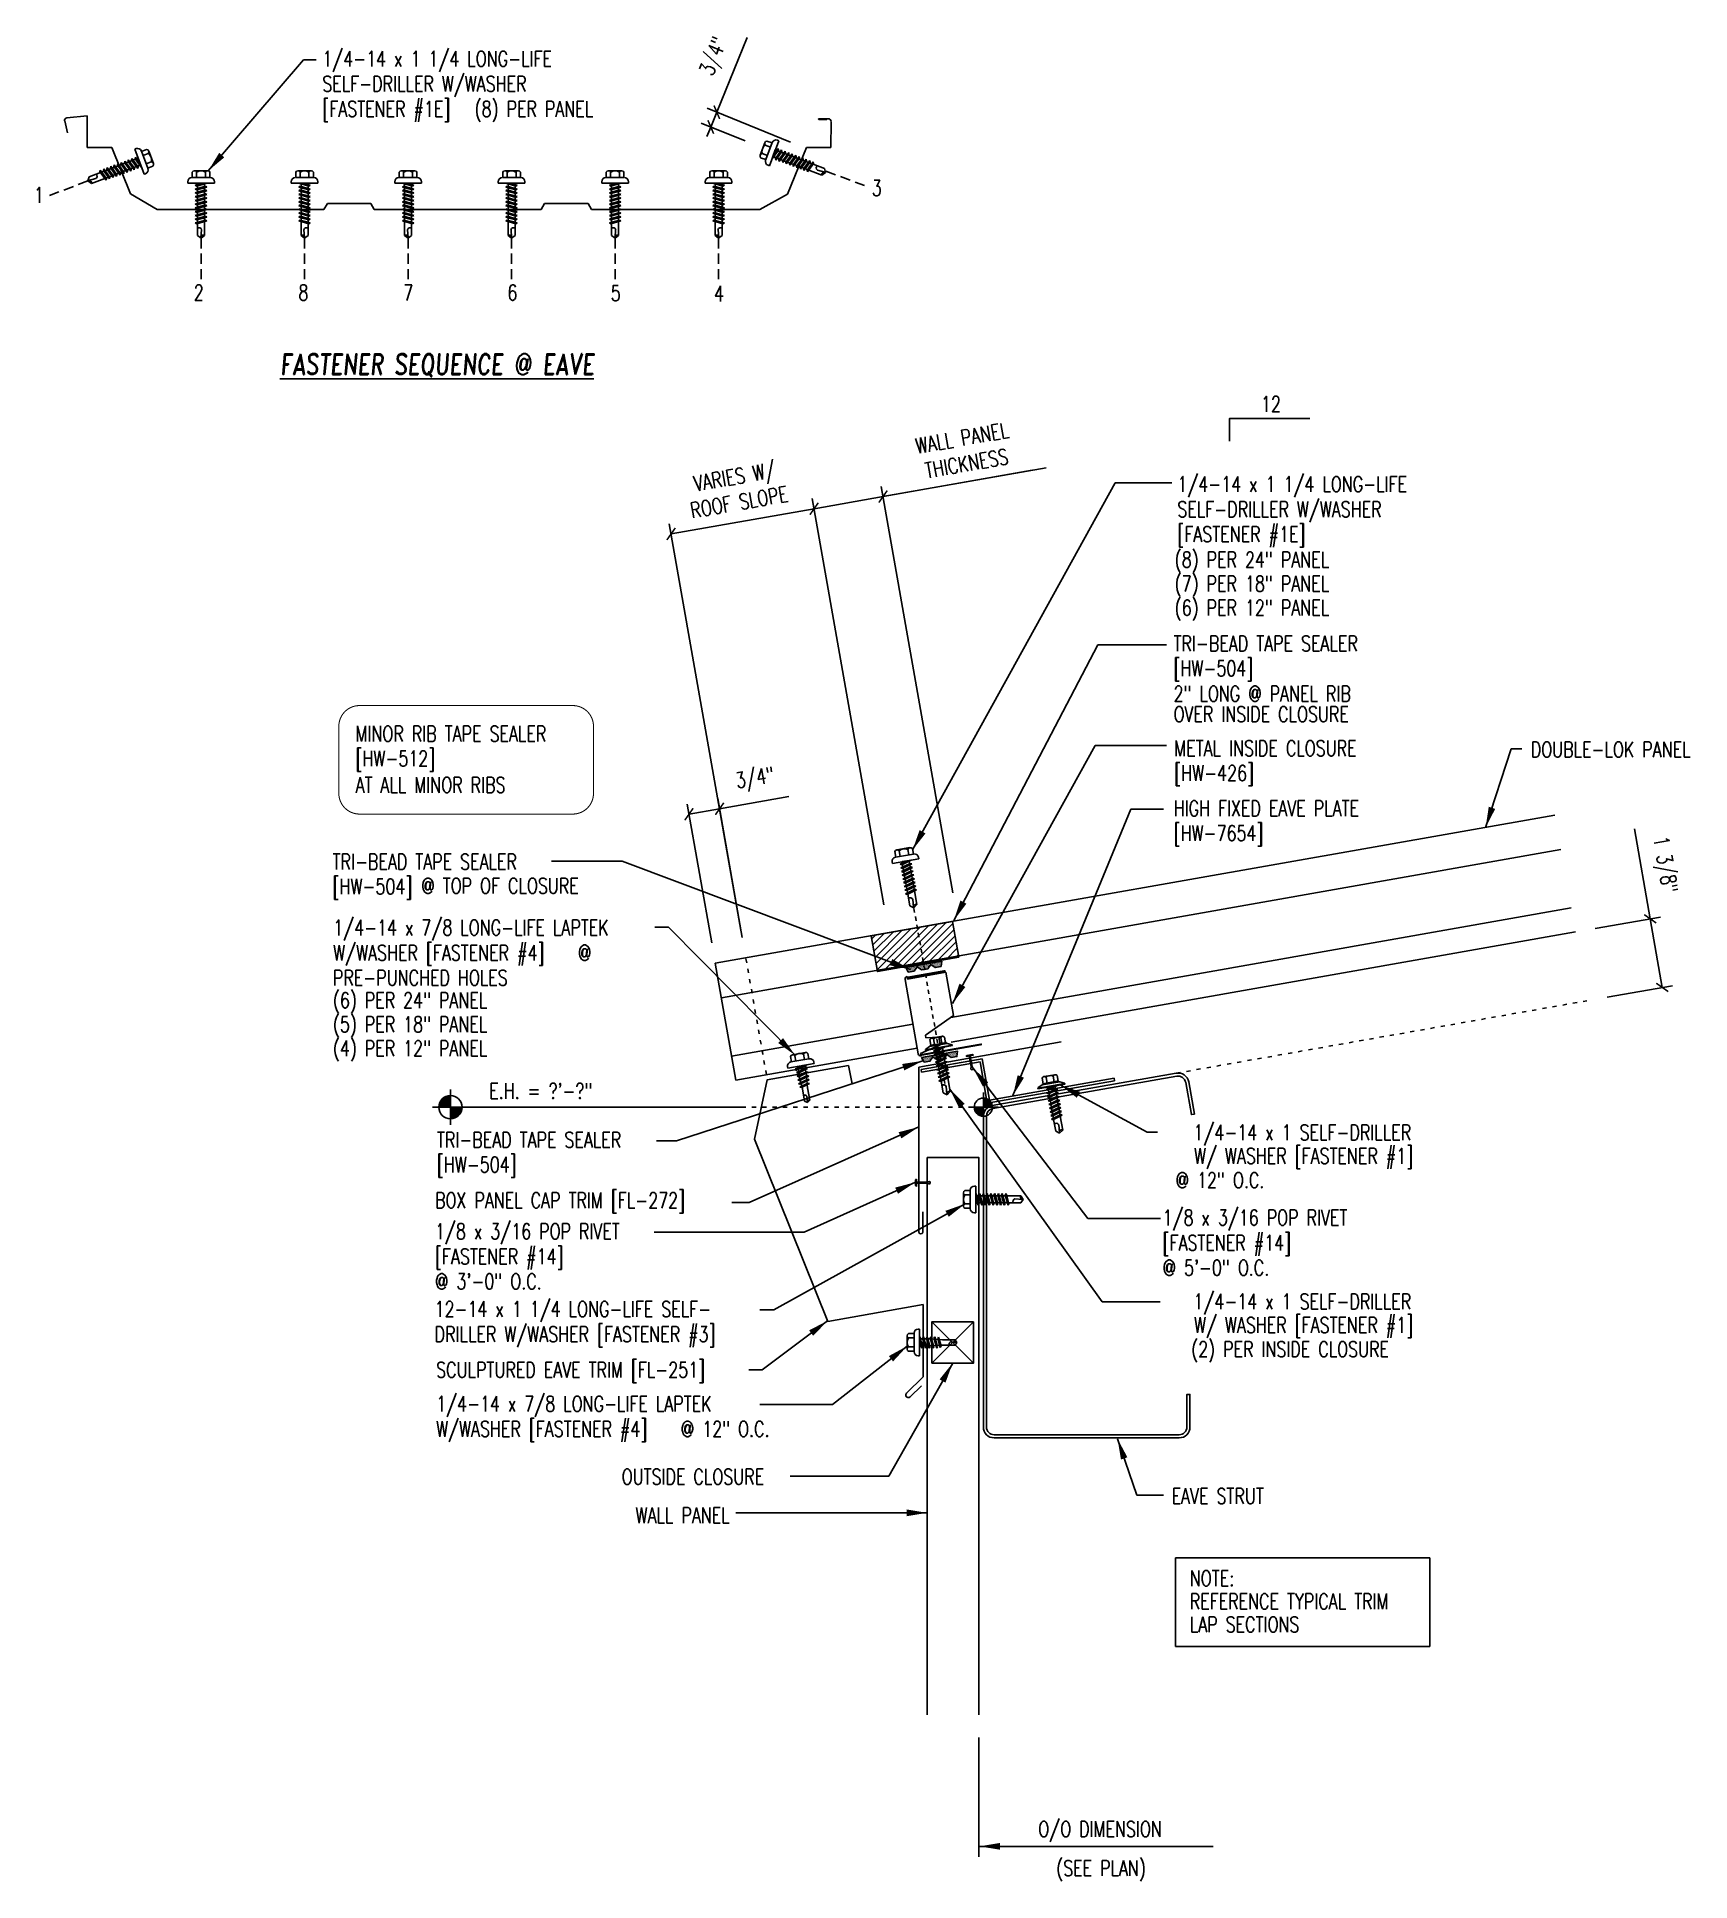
# Model space of a CAD drawing. Header units: inches. Extents: x 1.3 to 41.3, y 3.2 to 47.8.
import ezdxf
from ezdxf.enums import TextEntityAlignment as Align

# ---------------------------------------------------------------- set-up
doc = ezdxf.new("R2010")
doc.units = ezdxf.units.IN
doc.header["$MEASUREMENT"] = 0
for name, pattern in [('ACAD_ISO07W100', [3, 0, -3]), ('DASH3', [0.125, 0.0625, -0.0625]), ('HIDDEN', [0.375, 0.25, -0.125])]:
    doc.linetypes.add(name, pattern=pattern)
for name, color, linetype in [('ANNOBJ', 7, 'Continuous'), ('CLO', 3, 'Continuous'), ('DIM', 7, 'Continuous'), ('ELEV-MK', 3, 'Continuous'), ('FASTENER', 9, 'Continuous'), ('LABEL', 6, 'Continuous'), ('MARK', 1, 'Continuous'), ('PANEL', 11, 'Continuous'), ('SEALANT', 8, 'Continuous'), ('SECTION', 11, 'Continuous'), ('STLA', 12, 'Continuous'), ('TAPE', 8, 'Continuous'), ('TEXT', 2, 'Continuous'), ('TRIM', 6, 'Continuous')]:
    doc.layers.add(name, color=color, linetype=linetype)
doc.styles.add('ARCHITEXT', font='ROMANS.shx', dxfattribs={"width": 0.8, "height": 0.375})
doc.styles.add('ROMAND', font='romand', dxfattribs={"height": 0.075})
doc.styles.add('TEXT1', font='ROMANS.shx', dxfattribs={"width": 0.75, "height": 0.375})
doc.dimstyles.new('DETAIL', dxfattribs={"dimscale": 4, "dimtxt": 0.09375, "dimasz": 0.0625, "dimexe": 0.0625, "dimexo": 0.125, "dimgap": 0.0625, "dimtad": 1, "dimdec": 4, "dimzin": 3, "dimdsep": 46, "dimlunit": 4, "dimtxsty": 'TEXT1', "dimblk": 'ARCHTICK', "dimcen": 0.0625, "dimclrd": 7, "dimclre": 7, "dimclrt": 2, "dimadec": 0, "dimazin": 0, "dimtfac": 0.59375, "dimtdec": 4, "dimtmove": 0, "dimatfit": 3, "dimfxl": 0, "dimfrac": 2, "dimtolj": 1, "dimtzin": 3, "dimarcsym": 0})
doc.dimstyles.new('DETAIL$7', dxfattribs={"dimscale": 4, "dimtxt": 0.09375, "dimasz": 0.125, "dimexe": 0.0625, "dimexo": 0.125, "dimgap": 0.0625, "dimtad": 1, "dimdec": 4, "dimzin": 3, "dimdsep": 46, "dimlunit": 4, "dimtxsty": 'TEXT1', "dimblk": 'ARCHTICK', "dimcen": 0.0625, "dimclrd": 7, "dimclre": 7, "dimclrt": 2, "dimadec": 0, "dimazin": 0, "dimtfac": 0.59375, "dimtdec": 4, "dimtmove": 0, "dimatfit": 3, "dimfxl": 0, "dimfrac": 2, "dimtolj": 1, "dimtzin": 3, "dimarcsym": 0})

msp = doc.modelspace()

# ---------------------------------------------------------------- texts
at = {"color": 2, "insert": (17.67892, 47.30559), "char_height": 0.375, "attachment_point": 5, "rotation": 67.971548, "style": 'TEXT1'}
msp.add_mtext('\\A1;3/4"', dxfattribs=at)
at = {"layer": 'TEXT', "style": 'TEXT1', "width": 0.75}
for s, p in [('1/4-14 x 1 1/4 LONG-LIFE', (8.17021, 47.0735)), ('SELF-DRILLER W/WASHER', (8.17021, 46.46636)), ('[FASTENER #1E]', (8.17021, 45.85922)), ('(8) PER PANEL', (11.85655, 45.85922)), ('(8) PER 24" PANEL', (28.79967, 34.95494)), ('(7) PER 18" PANEL', (28.79967, 34.37332)), ('(6) PER 12" PANEL', (28.79967, 33.79169)), ('2" LONG @ PANEL RIB', (28.76948, 31.71124)), ('OVER INSIDE CLOSURE', (28.76948, 31.21501)), ('DOUBLE-LOK PANEL', (37.41387, 30.3606)), ('AT ALL MINOR RIBS', (8.9738, 29.50426, 0)), ('HIGH FIXED EAVE PLATE', (28.77445, 28.93754)), ('[HW-7654]', (28.77445, 28.33754)), ('@ TOP OF CLOSURE', (10.56504, 27.06421)), ('PRE-PUNCHED HOLES', (8.42599, 24.83831)), ('(6) PER 24" PANEL', (8.42599, 24.29395)), ('(5) PER 18" PANEL', (8.42599, 23.71232)), ('(4) PER 12" PANEL', (8.42599, 23.1307)), ('E.H. = ?\'-?"', (12.21004, 22.09985)), ('BOX PANEL CAP TRIM [FL-272]', (10.89768, 19.45468)), ('SCULPTURED EAVE TRIM [FL-251]', (10.92475, 15.35235)), ('OUTSIDE CLOSURE', (15.4149, 12.76758)), ('EAVE STRUT', (28.72468, 12.2996))]:
    msp.add_text(s, height=0.375, dxfattribs=at).set_placement(p)
at = {"layer": 'TEXT', "color": 2, "width": 0.75}
for s, style, p in [('3', 'ARCHITEXT', (21.46603, 43.94657)), ('1', 'ARCHITEXT', (1.18866, 43.77727)), ('2', 'ARCHITEXT', (5.05787, 41.41606)), ('8', 'ARCHITEXT', (7.59256, 41.41606)), ('7', 'ARCHITEXT', (10.12675, 41.41606)), ('6', 'ARCHITEXT', (12.64723, 41.41606)), ('5', 'ARCHITEXT', (15.15028, 41.40304)), ('4', 'ARCHITEXT', (17.65083, 41.39001)), ('O/O DIMENSION', 'TEXT1', (25.49647, 4.24177)), ('(SEE PLAN)', 'TEXT1', (25.93042, 3.29536))]:
    msp.add_text(s, height=0.375, dxfattribs=dict(at, style=style)).set_placement(p)
at = {"layer": 'TEXT', "style": 'TEXT1', "width": 0.75}
for s, p in [('1/4-14 x 1 SELF-DRILLER', (34.52005, 21.09625)), ('W/ WASHER [FASTENER #1]', (34.5701, 20.52794)), ('@ 12" O.C.', (30.96557, 19.94188)), ('1/4-14 x 1 SELF-DRILLER', (34.52005, 17.00556)), ('W/ WASHER [FASTENER #1]', (34.5701, 16.43725)), ('(2) PER INSIDE CLOSURE', (33.98293, 15.85119)), ('WALL PANEL', (18.02861, 11.83457))]:
    msp.add_text(s, height=0.375, dxfattribs=at).set_placement(p, align=Align.RIGHT)

# ---------------------------------------------------------------- blocks, each defined once
blk = doc.blocks.new('MB_DW3')
at = {"layer": 'FASTENER'}
for p, q in [((-0.324, 0.071), (-0.324, 0.037)), ((-0.324, 0.037), (0.324, 0.037)), ((-0.224, 0.171), (0.215, 0.171)), ((-0.215, 0.305), (-0.215, 0.171)), ((-0.161, 0.337), (0.161, 0.337)), ((-0.139, -0.016), (0.046, 0.037)), ((-0.107, 0.305), (-0.107, 0.171)), ((-0.104, -0.036), (0.139, 0.033)), ((-0.086, 0.037), (0.086, 0.037)), ((-0.086, 0.037), (-0.086, -0.001)), ((0.086, 0.037), (0.133, 0.037)), ((0.086, 0.018), (0.086, -0.042)), ((0.107, 0.305), (0.107, 0.171)), ((0.139, 0.033), (0.133, 0.037)), ((0.215, 0.305), (0.215, 0.171)), ((0.324, 0.071), (0.324, 0.037)), ((-0.104, -0.036), (-0.139, -0.016)), ((-0.139, -0.107), (0.104, -0.038)), ((-0.104, -0.127), (-0.139, -0.107)), ((-0.139, -0.198), (0.104, -0.128)), ((-0.104, -0.218), (-0.139, -0.198)), ((-0.139, -0.289), (0.104, -0.219)), ((-0.104, -0.309), (-0.139, -0.289)), ((-0.139, -0.38), (0.104, -0.31)), ((-0.104, -0.4), (-0.139, -0.38)), ((-0.139, -0.47), (0.104, -0.401)), ((-0.104, -0.127), (0.139, -0.058)), ((-0.104, -0.218), (0.139, -0.149)), ((-0.104, -0.309), (0.139, -0.239)), ((-0.104, -0.4), (0.139, -0.33)), ((-0.104, -0.491), (0.139, -0.421)), ((-0.086, -0.031), (-0.086, -0.092)), ((-0.086, -0.122), (-0.086, -0.183)), ((-0.086, -0.213), (-0.086, -0.274)), ((-0.086, -0.304), (-0.086, -0.364)), ((-0.086, -0.395), (-0.086, -0.455)), ((0.086, -0.073), (0.086, -0.133)), ((0.086, -0.164), (0.086, -0.224)), ((0.086, -0.255), (0.086, -0.315)), ((0.086, -0.345), (0.086, -0.406)), ((0.086, -0.436), (0.086, -0.497)), ((0.139, -0.058), (0.104, -0.038)), ((0.139, -0.149), (0.104, -0.128)), ((0.139, -0.239), (0.104, -0.219)), ((0.139, -0.33), (0.104, -0.31)), ((0.139, -0.421), (0.104, -0.401)), ((-0.104, -0.491), (-0.139, -0.47)), ((-0.139, -0.561), (0.104, -0.492)), ((-0.104, -0.581), (-0.139, -0.561)), ((-0.139, -0.652), (0.104, -0.583)), ((-0.104, -0.672), (-0.139, -0.652)), ((-0.139, -0.743), (0.104, -0.674)), ((-0.104, -0.763), (-0.139, -0.743)), ((-0.104, -0.581), (0.139, -0.512)), ((-0.104, -0.672), (0.139, -0.603)), ((-0.104, -0.763), (0.139, -0.694)), ((-0.086, -0.486), (-0.086, -0.546)), ((-0.086, -0.577), (-0.086, -0.637)), ((-0.086, -0.667), (-0.086, -0.728)), ((-0.086, -0.758), (-0.086, -1.05)), ((0.086, -0.527), (0.086, -0.588)), ((0.086, -0.618), (0.086, -0.679)), ((0.086, -0.709), (0.086, -1.05)), ((0.139, -0.512), (0.104, -0.492)), ((0.139, -0.603), (0.104, -0.583)), ((0.139, -0.694), (0.104, -0.674)), ((0, -1.111), (-0.086, -1.05)), ((-0.002, -1.095), (0.014, -0.909)), ((0, -1.111), (0.086, -1.05))]:
    blk.add_line(p, q, dxfattribs=at)
for centre, radius, start, end in [((-0.224, 0.071), 0.1, 90, 180), ((-0.161, 0.274), 0.0628, 29.8754, 150.1246), ((0, 0.141), 0.196, 56.9974, 123.0026), ((0.161, 0.274), 0.0628, 29.8754, 150.1246), ((0.224, 0.071), 0.1, 0, 90), ((-0.046, -0.921), 0.0615, 11.1445, 130.906), ((0.054, -1.097), 0.0563, 55.4585, 194.8454)]:
    blk.add_arc(centre, radius, start, end, dxfattribs=at)
blk = doc.blocks.new('MB_DW1')
at = {"layer": 'FASTENER'}
for p, q in [((-0.217, 0.114), (-0.326, 0.059)), ((-0.326, 0.059), (-0.326, 0.049)), ((-0.326, 0.049), (0.326, 0.049)), ((-0.217, 0.114), (0.217, 0.114)), ((-0.193, 0.137), (0.193, 0.137)), ((-0.193, 0.119), (0.193, 0.119)), ((-0.181, 0.276), (-0.181, 0.137)), ((-0.181, 0.137), (0.181, 0.137)), ((-0.139, -0.016), (0.046, 0.037)), ((-0.135, 0.302), (0.135, 0.302)), ((-0.104, -0.036), (0.139, 0.033)), ((-0.089, 0.276), (-0.089, 0.137)), ((-0.086, 0.037), (-0.086, -0.001)), ((-0.086, 0.037), (0.086, 0.037)), ((0.086, 0.037), (0.133, 0.037)), ((0.086, 0.018), (0.086, -0.042)), ((0.089, 0.276), (0.089, 0.137)), ((0.139, 0.033), (0.133, 0.037)), ((0.181, 0.276), (0.181, 0.137)), ((0.217, 0.114), (0.326, 0.059)), ((0.326, 0.059), (0.326, 0.049)), ((-0.104, -0.036), (-0.139, -0.016)), ((-0.139, -0.107), (0.104, -0.038)), ((-0.104, -0.127), (-0.139, -0.107)), ((-0.139, -0.198), (0.104, -0.128)), ((-0.104, -0.218), (-0.139, -0.198)), ((-0.139, -0.289), (0.104, -0.219)), ((-0.104, -0.309), (-0.139, -0.289)), ((-0.139, -0.38), (0.104, -0.31)), ((-0.104, -0.4), (-0.139, -0.38)), ((-0.139, -0.47), (0.104, -0.401)), ((-0.104, -0.127), (0.139, -0.058)), ((-0.104, -0.218), (0.139, -0.149)), ((-0.104, -0.309), (0.139, -0.239)), ((-0.104, -0.4), (0.139, -0.33)), ((-0.104, -0.491), (0.139, -0.421)), ((-0.086, -0.031), (-0.086, -0.092)), ((-0.086, -0.122), (-0.086, -0.183)), ((-0.086, -0.213), (-0.086, -0.274)), ((-0.086, -0.304), (-0.086, -0.364)), ((-0.086, -0.395), (-0.086, -0.455)), ((0.086, -0.073), (0.086, -0.133)), ((0.086, -0.164), (0.086, -0.224)), ((0.086, -0.255), (0.086, -0.315)), ((0.086, -0.345), (0.086, -0.406)), ((0.086, -0.436), (0.086, -0.497)), ((0.139, -0.058), (0.104, -0.038)), ((0.139, -0.149), (0.104, -0.128)), ((0.139, -0.239), (0.104, -0.219)), ((0.139, -0.33), (0.104, -0.31)), ((0.139, -0.421), (0.104, -0.401)), ((-0.104, -0.491), (-0.139, -0.47)), ((-0.139, -0.561), (0.104, -0.492)), ((-0.104, -0.581), (-0.139, -0.561)), ((-0.139, -0.652), (0.104, -0.583)), ((-0.104, -0.672), (-0.139, -0.652)), ((-0.139, -0.743), (0.104, -0.674)), ((-0.104, -0.763), (-0.139, -0.743)), ((-0.104, -0.581), (0.139, -0.512)), ((-0.104, -0.672), (0.139, -0.603)), ((-0.104, -0.763), (0.139, -0.694)), ((-0.086, -0.486), (-0.086, -0.546)), ((-0.086, -0.577), (-0.086, -0.637)), ((-0.086, -0.667), (-0.086, -0.728)), ((-0.086, -0.758), (-0.086, -1.05)), ((0.086, -0.527), (0.086, -0.588)), ((0.086, -0.618), (0.086, -0.679)), ((0.086, -0.709), (0.086, -1.05)), ((0.139, -0.512), (0.104, -0.492)), ((0.139, -0.603), (0.104, -0.583)), ((0.139, -0.694), (0.104, -0.674)), ((0, -1.111), (-0.086, -1.05)), ((-0.002, -1.095), (0.014, -0.909)), ((0, -1.111), (0.086, -1.05))]:
    blk.add_line(p, q, dxfattribs=at)
blk.add_lwpolyline([(-0.331, 0.037), (-0.331, 0.049), (0.331, 0.049), (0.331, 0.037)], close=True, dxfattribs=at)
for centre, radius, start, end in [((-0.193, 0.128), 0.00894, 90, 270), ((-0.135, 0.25), 0.0527, 29.8754, 150.1246), ((0, 0.138), 0.164, 56.9974, 123.0026), ((0.135, 0.25), 0.0527, 29.8754, 150.1246), ((0.193, 0.128), 0.00894, 270, 90), ((-0.046, -0.921), 0.0615, 11.1445, 130.906), ((0.054, -1.097), 0.0563, 55.4585, 194.8454)]:
    blk.add_arc(centre, radius, start, end, dxfattribs=at)
blk = doc.blocks.new('_ArchTick')
at = {"color": 0, "linetype": 'ByBlock', "const_width": 0.15}
blk.add_lwpolyline([(-0.5, -0.5), (0.5, 0.5)], dxfattribs=at)
blk = doc.blocks.new('*D26')
at = {"layer": 'DEFPOINTS', "color": 0}
for p in [(20.07, 36.374), (21.847, 26.294), (18.387, 25.684)]:
    blk.add_point(p, dxfattribs=at)
at = {"layer": 'DIM', "color": 7, "lineweight": -2}
for p, q in [((21.76, 26.787), (20.026, 36.62)), ((16.609, 35.764), (20.07, 36.374)), ((18.3, 26.176), (16.566, 36.01))]:
    blk.add_line(p, q, dxfattribs=at)
at = {"layer": 'DIM', "color": 7, "lineweight": -2, "xscale": 0.25, "yscale": 0.25, "zscale": 0.25}
for p, rotation in [((20.07, 36.374), 10.00000000000033), ((16.609, 35.764), 190.0000000000004)]:
    blk.add_blockref('_ArchTick', p, dxfattribs=dict(at, rotation=rotation))
at = {"layer": 'DIM', "color": 2, "insert": (18.203, 36.842), "char_height": 0.375, "attachment_point": 5, "rotation": 10, "style": 'TEXT1'}
blk.add_mtext('\\A1;VARIES W/\\PROOF SLOPE', dxfattribs=at)
blk = doc.blocks.new('MB_UDICM')
at = {"layer": 'CLO'}
blk.add_lwpolyline([(0, 1), (0, 0.06, 0.414337), (0.06, 0), (0.06, 0.06), (0.562, 0.187), (0.562, 0.375), (0.25, 0.413), (0.25, 0.476), (1, 0.828), (1, 1.89), (0.06, 1.89), (0.06, 1.95, 0.414214), (0, 1.89)], format="xyb", close=True, dxfattribs=at)
at = {"layer": 'CLO', "const_width": 0.0478}
for points in [[(0.06, 1.926), (1, 1.926)], [(0.06, 0.024), (1.56, 0.024)]]:
    blk.add_lwpolyline(points, dxfattribs=at)
blk = doc.blocks.new('*X4')
at = {"color": 0}
for p, q in [((-0.434, 0.135), (-0.434, 0.135)), ((-0.434, 0.123), (-0.434, 0.123)), ((-0.422, 0.141), (-0.422, 0.141)), ((-0.422, 0.129), (-0.422, 0.129)), ((-0.422, 0.117), (-0.422, 0.117)), ((-0.422, 0.105), (-0.422, 0.105)), ((-0.422, 0.094), (-0.422, 0.094)), ((-0.422, 0.082), (-0.422, 0.082)), ((-0.41, 0.135), (-0.41, 0.135)), ((-0.41, 0.123), (-0.41, 0.123)), ((-0.41, 0.111), (-0.41, 0.111)), ((-0.41, 0.1), (-0.41, 0.1)), ((-0.41, 0.088), (-0.41, 0.088)), ((-0.41, 0.076), (-0.41, 0.076)), ((-0.41, 0.064), (-0.41, 0.064)), ((-0.41, 0.053), (-0.41, 0.053)), ((-0.41, 0.041), (-0.41, 0.041)), ((-0.398, 0.141), (-0.398, 0.141)), ((-0.398, 0.129), (-0.398, 0.129)), ((-0.398, 0.117), (-0.398, 0.117)), ((-0.398, 0.105), (-0.398, 0.105)), ((-0.398, 0.094), (-0.398, 0.094)), ((-0.398, 0.082), (-0.398, 0.082)), ((-0.398, 0.07), (-0.398, 0.07)), ((-0.398, 0.059), (-0.398, 0.059)), ((-0.398, 0.047), (-0.398, 0.047)), ((-0.398, 0.035), (-0.398, 0.035)), ((-0.398, 0.023), (-0.398, 0.023)), ((-0.387, 0.135), (-0.387, 0.135)), ((-0.387, 0.123), (-0.387, 0.123)), ((-0.387, 0.111), (-0.387, 0.111)), ((-0.387, 0.1), (-0.387, 0.1)), ((-0.387, 0.088), (-0.387, 0.088)), ((-0.387, 0.076), (-0.387, 0.076)), ((-0.387, 0.064), (-0.387, 0.064)), ((-0.387, 0.053), (-0.387, 0.053)), ((-0.387, 0.041), (-0.387, 0.041)), ((-0.387, 0.029), (-0.387, 0.029)), ((-0.375, 0.141), (-0.375, 0.141)), ((-0.375, 0.129), (-0.375, 0.129)), ((-0.375, 0.117), (-0.375, 0.117)), ((-0.375, 0.105), (-0.375, 0.105)), ((-0.375, 0.094), (-0.375, 0.094)), ((-0.375, 0.082), (-0.375, 0.082)), ((-0.375, 0.07), (-0.375, 0.07)), ((-0.375, 0.059), (-0.375, 0.059)), ((-0.375, 0.047), (-0.375, 0.047)), ((-0.375, 0.035), (-0.375, 0.035)), ((-0.375, 0.023), (-0.375, 0.023)), ((-0.363, 0.135), (-0.363, 0.135)), ((-0.363, 0.123), (-0.363, 0.123)), ((-0.363, 0.111), (-0.363, 0.111)), ((-0.363, 0.1), (-0.363, 0.1)), ((-0.363, 0.088), (-0.363, 0.088)), ((-0.363, 0.076), (-0.363, 0.076)), ((-0.363, 0.064), (-0.363, 0.064)), ((-0.363, 0.053), (-0.363, 0.053)), ((-0.363, 0.041), (-0.363, 0.041)), ((-0.363, 0.029), (-0.363, 0.029)), ((-0.352, 0.141), (-0.352, 0.141)), ((-0.352, 0.129), (-0.352, 0.129)), ((-0.352, 0.117), (-0.352, 0.117)), ((-0.352, 0.105), (-0.352, 0.105)), ((-0.352, 0.094), (-0.352, 0.094)), ((-0.352, 0.082), (-0.352, 0.082)), ((-0.352, 0.07), (-0.352, 0.07)), ((-0.352, 0.059), (-0.352, 0.059)), ((-0.352, 0.047), (-0.352, 0.047)), ((-0.352, 0.035), (-0.352, 0.035)), ((-0.352, 0.023), (-0.352, 0.023)), ((-0.34, 0.135), (-0.34, 0.135)), ((-0.34, 0.123), (-0.34, 0.123)), ((-0.34, 0.111), (-0.34, 0.111)), ((-0.34, 0.1), (-0.34, 0.1)), ((-0.34, 0.088), (-0.34, 0.088)), ((-0.34, 0.076), (-0.34, 0.076)), ((-0.34, 0.064), (-0.34, 0.064)), ((-0.34, 0.053), (-0.34, 0.053)), ((-0.34, 0.041), (-0.34, 0.041)), ((-0.34, 0.029), (-0.34, 0.029)), ((-0.328, 0.141), (-0.328, 0.141)), ((-0.328, 0.129), (-0.328, 0.129)), ((-0.328, 0.117), (-0.328, 0.117)), ((-0.328, 0.105), (-0.328, 0.105)), ((-0.328, 0.094), (-0.328, 0.094)), ((-0.328, 0.082), (-0.328, 0.082)), ((-0.328, 0.07), (-0.328, 0.07)), ((-0.328, 0.059), (-0.328, 0.059)), ((-0.328, 0.047), (-0.328, 0.047)), ((-0.328, 0.035), (-0.328, 0.035)), ((-0.328, 0.023), (-0.328, 0.023)), ((-0.316, 0.135), (-0.316, 0.135)), ((-0.316, 0.123), (-0.316, 0.123)), ((-0.316, 0.111), (-0.316, 0.111)), ((-0.316, 0.1), (-0.316, 0.1)), ((-0.316, 0.088), (-0.316, 0.088)), ((-0.316, 0.076), (-0.316, 0.076)), ((-0.316, 0.064), (-0.316, 0.064)), ((-0.316, 0.053), (-0.316, 0.053)), ((-0.316, 0.041), (-0.316, 0.041)), ((-0.316, 0.029), (-0.316, 0.029)), ((-0.305, 0.141), (-0.305, 0.141)), ((-0.305, 0.129), (-0.305, 0.129)), ((-0.305, 0.117), (-0.305, 0.117)), ((-0.305, 0.105), (-0.305, 0.105)), ((-0.305, 0.094), (-0.305, 0.094)), ((-0.305, 0.082), (-0.305, 0.082)), ((-0.305, 0.07), (-0.305, 0.07)), ((-0.305, 0.059), (-0.305, 0.059)), ((-0.305, 0.047), (-0.305, 0.047)), ((-0.305, 0.035), (-0.305, 0.035)), ((-0.305, 0.023), (-0.305, 0.023)), ((-0.293, 0.135), (-0.293, 0.135)), ((-0.293, 0.123), (-0.293, 0.123)), ((-0.293, 0.111), (-0.293, 0.111)), ((-0.293, 0.1), (-0.293, 0.1)), ((-0.293, 0.088), (-0.293, 0.088)), ((-0.293, 0.076), (-0.293, 0.076)), ((-0.293, 0.064), (-0.293, 0.064)), ((-0.293, 0.053), (-0.293, 0.053)), ((-0.293, 0.041), (-0.293, 0.041)), ((-0.293, 0.029), (-0.293, 0.029)), ((-0.281, 0.141), (-0.281, 0.141)), ((-0.281, 0.129), (-0.281, 0.129)), ((-0.281, 0.117), (-0.281, 0.117)), ((-0.281, 0.105), (-0.281, 0.105)), ((-0.281, 0.094), (-0.281, 0.094)), ((-0.281, 0.082), (-0.281, 0.082)), ((-0.281, 0.07), (-0.281, 0.07)), ((-0.281, 0.059), (-0.281, 0.059)), ((-0.281, 0.047), (-0.281, 0.047)), ((-0.281, 0.035), (-0.281, 0.035)), ((-0.281, 0.023), (-0.281, 0.023)), ((-0.27, 0.135), (-0.27, 0.135)), ((-0.27, 0.123), (-0.27, 0.123)), ((-0.27, 0.111), (-0.27, 0.111)), ((-0.27, 0.1), (-0.27, 0.1)), ((-0.27, 0.088), (-0.27, 0.088)), ((-0.27, 0.076), (-0.27, 0.076)), ((-0.27, 0.064), (-0.27, 0.064)), ((-0.27, 0.053), (-0.27, 0.053)), ((-0.27, 0.041), (-0.27, 0.041)), ((-0.27, 0.029), (-0.27, 0.029)), ((-0.258, 0.141), (-0.258, 0.141)), ((-0.258, 0.129), (-0.258, 0.129)), ((-0.258, 0.117), (-0.258, 0.117)), ((-0.258, 0.105), (-0.258, 0.105)), ((-0.258, 0.094), (-0.258, 0.094)), ((-0.258, 0.082), (-0.258, 0.082)), ((-0.258, 0.07), (-0.258, 0.07)), ((-0.258, 0.059), (-0.258, 0.059)), ((-0.258, 0.047), (-0.258, 0.047)), ((-0.258, 0.035), (-0.258, 0.035)), ((-0.258, 0.023), (-0.258, 0.023)), ((-0.246, 0.135), (-0.246, 0.135)), ((-0.246, 0.123), (-0.246, 0.123)), ((-0.246, 0.111), (-0.246, 0.111)), ((-0.246, 0.1), (-0.246, 0.1)), ((-0.246, 0.088), (-0.246, 0.088)), ((-0.246, 0.076), (-0.246, 0.076)), ((-0.246, 0.064), (-0.246, 0.064)), ((-0.246, 0.053), (-0.246, 0.053)), ((-0.246, 0.041), (-0.246, 0.041)), ((-0.234, 0.141), (-0.234, 0.141)), ((-0.234, 0.129), (-0.234, 0.129)), ((-0.234, 0.117), (-0.234, 0.117)), ((-0.234, 0.105), (-0.234, 0.105)), ((-0.234, 0.094), (-0.234, 0.094)), ((-0.234, 0.082), (-0.234, 0.082)), ((-0.234, 0.07), (-0.234, 0.07)), ((-0.234, 0.059), (-0.234, 0.059)), ((-0.234, 0.047), (-0.234, 0.047)), ((-0.223, 0.135), (-0.223, 0.135)), ((-0.223, 0.123), (-0.223, 0.123)), ((-0.223, 0.111), (-0.223, 0.111)), ((-0.223, 0.1), (-0.223, 0.1)), ((-0.223, 0.088), (-0.223, 0.088)), ((-0.223, 0.076), (-0.223, 0.076)), ((-0.223, 0.064), (-0.223, 0.064)), ((-0.211, 0.141), (-0.211, 0.141)), ((-0.211, 0.129), (-0.211, 0.129)), ((-0.211, 0.117), (-0.211, 0.117)), ((-0.211, 0.105), (-0.211, 0.105)), ((-0.211, 0.094), (-0.211, 0.094)), ((-0.211, 0.082), (-0.211, 0.082)), ((-0.211, 0.07), (-0.211, 0.07)), ((-0.199, 0.135), (-0.199, 0.135)), ((-0.199, 0.123), (-0.199, 0.123)), ((-0.199, 0.111), (-0.199, 0.111)), ((-0.199, 0.1), (-0.199, 0.1)), ((-0.199, 0.088), (-0.199, 0.088)), ((-0.188, 0.141), (-0.188, 0.141)), ((-0.188, 0.129), (-0.188, 0.129)), ((-0.188, 0.117), (-0.188, 0.117)), ((-0.188, 0.105), (-0.188, 0.105)), ((-0.188, 0.094), (-0.188, 0.094)), ((-0.176, 0.135), (-0.176, 0.135)), ((-0.176, 0.123), (-0.176, 0.123)), ((-0.176, 0.111), (-0.176, 0.111)), ((-0.164, 0.141), (-0.164, 0.141)), ((-0.164, 0.129), (-0.164, 0.129)), ((-0.164, 0.117), (-0.164, 0.117)), ((-0.164, 0.105), (-0.164, 0.105)), ((-0.152, 0.135), (-0.152, 0.135)), ((-0.152, 0.123), (-0.152, 0.123)), ((-0.152, 0.111), (-0.152, 0.111)), ((-0.152, 0.1), (-0.152, 0.1)), ((-0.141, 0.141), (-0.141, 0.141)), ((-0.141, 0.129), (-0.141, 0.129)), ((-0.141, 0.117), (-0.141, 0.117)), ((-0.141, 0.105), (-0.141, 0.105)), ((-0.141, 0.094), (-0.141, 0.094)), ((-0.141, 0.082), (-0.141, 0.082)), ((-0.129, 0.135), (-0.129, 0.135)), ((-0.129, 0.123), (-0.129, 0.123)), ((-0.129, 0.111), (-0.129, 0.111)), ((-0.129, 0.1), (-0.129, 0.1)), ((-0.129, 0.088), (-0.129, 0.088)), ((-0.129, 0.076), (-0.129, 0.076)), ((-0.117, 0.141), (-0.117, 0.141)), ((-0.117, 0.129), (-0.117, 0.129)), ((-0.117, 0.117), (-0.117, 0.117)), ((-0.117, 0.105), (-0.117, 0.105)), ((-0.117, 0.094), (-0.117, 0.094)), ((-0.117, 0.082), (-0.117, 0.082)), ((-0.117, 0.07), (-0.117, 0.07)), ((-0.117, 0.059), (-0.117, 0.059)), ((-0.105, 0.135), (-0.105, 0.135)), ((-0.105, 0.123), (-0.105, 0.123)), ((-0.105, 0.111), (-0.105, 0.111)), ((-0.105, 0.1), (-0.105, 0.1)), ((-0.105, 0.088), (-0.105, 0.088)), ((-0.105, 0.076), (-0.105, 0.076)), ((-0.105, 0.064), (-0.105, 0.064)), ((-0.105, 0.053), (-0.105, 0.053)), ((-0.094, 0.141), (-0.094, 0.141)), ((-0.094, 0.129), (-0.094, 0.129)), ((-0.094, 0.117), (-0.094, 0.117)), ((-0.094, 0.105), (-0.094, 0.105)), ((-0.094, 0.094), (-0.094, 0.094)), ((-0.094, 0.082), (-0.094, 0.082)), ((-0.094, 0.07), (-0.094, 0.07)), ((-0.094, 0.059), (-0.094, 0.059)), ((-0.094, 0.047), (-0.094, 0.047)), ((-0.094, 0.035), (-0.094, 0.035)), ((-0.082, 0.135), (-0.082, 0.135)), ((-0.082, 0.123), (-0.082, 0.123)), ((-0.082, 0.111), (-0.082, 0.111)), ((-0.082, 0.1), (-0.082, 0.1)), ((-0.082, 0.088), (-0.082, 0.088)), ((-0.082, 0.076), (-0.082, 0.076)), ((-0.082, 0.064), (-0.082, 0.064)), ((-0.082, 0.053), (-0.082, 0.053)), ((-0.082, 0.041), (-0.082, 0.041)), ((-0.082, 0.029), (-0.082, 0.029)), ((-0.07, 0.141), (-0.07, 0.141)), ((-0.07, 0.129), (-0.07, 0.129)), ((-0.07, 0.117), (-0.07, 0.117)), ((-0.07, 0.105), (-0.07, 0.105)), ((-0.07, 0.094), (-0.07, 0.094)), ((-0.07, 0.082), (-0.07, 0.082)), ((-0.07, 0.07), (-0.07, 0.07)), ((-0.07, 0.059), (-0.07, 0.059)), ((-0.07, 0.047), (-0.07, 0.047)), ((-0.07, 0.035), (-0.07, 0.035)), ((-0.07, 0.023), (-0.07, 0.023)), ((-0.059, 0.135), (-0.059, 0.135)), ((-0.059, 0.123), (-0.059, 0.123)), ((-0.059, 0.111), (-0.059, 0.111)), ((-0.059, 0.1), (-0.059, 0.1)), ((-0.059, 0.088), (-0.059, 0.088)), ((-0.059, 0.076), (-0.059, 0.076)), ((-0.059, 0.064), (-0.059, 0.064)), ((-0.059, 0.053), (-0.059, 0.053)), ((-0.059, 0.041), (-0.059, 0.041)), ((-0.059, 0.029), (-0.059, 0.029)), ((-0.047, 0.141), (-0.047, 0.141)), ((-0.047, 0.129), (-0.047, 0.129)), ((-0.047, 0.117), (-0.047, 0.117)), ((-0.047, 0.105), (-0.047, 0.105)), ((-0.047, 0.094), (-0.047, 0.094)), ((-0.047, 0.082), (-0.047, 0.082)), ((-0.047, 0.07), (-0.047, 0.07)), ((-0.047, 0.059), (-0.047, 0.059)), ((-0.047, 0.047), (-0.047, 0.047)), ((-0.047, 0.035), (-0.047, 0.035)), ((-0.047, 0.023), (-0.047, 0.023)), ((-0.035, 0.135), (-0.035, 0.135)), ((-0.035, 0.123), (-0.035, 0.123)), ((-0.035, 0.111), (-0.035, 0.111)), ((-0.035, 0.1), (-0.035, 0.1)), ((-0.035, 0.088), (-0.035, 0.088)), ((-0.035, 0.076), (-0.035, 0.076)), ((-0.035, 0.064), (-0.035, 0.064)), ((-0.035, 0.053), (-0.035, 0.053)), ((-0.035, 0.041), (-0.035, 0.041)), ((-0.035, 0.029), (-0.035, 0.029)), ((-0.023, 0.141), (-0.023, 0.141)), ((-0.023, 0.129), (-0.023, 0.129)), ((-0.023, 0.117), (-0.023, 0.117)), ((-0.023, 0.105), (-0.023, 0.105)), ((-0.023, 0.094), (-0.023, 0.094)), ((-0.023, 0.082), (-0.023, 0.082)), ((-0.023, 0.07), (-0.023, 0.07)), ((-0.023, 0.059), (-0.023, 0.059)), ((-0.023, 0.047), (-0.023, 0.047)), ((-0.023, 0.035), (-0.023, 0.035)), ((-0.023, 0.023), (-0.023, 0.023)), ((-0.012, 0.135), (-0.012, 0.135)), ((-0.012, 0.123), (-0.012, 0.123)), ((-0.012, 0.111), (-0.012, 0.111)), ((-0.012, 0.1), (-0.012, 0.1)), ((-0.012, 0.088), (-0.012, 0.088)), ((-0.012, 0.076), (-0.012, 0.076)), ((-0.012, 0.064), (-0.012, 0.064)), ((-0.012, 0.053), (-0.012, 0.053)), ((-0.012, 0.041), (-0.012, 0.041)), ((-0.012, 0.029), (-0.012, 0.029)), ((0, 0.141), (0, 0.141)), ((0, 0.129), (0, 0.129)), ((0, 0.117), (0, 0.117)), ((0, 0.105), (0, 0.105)), ((0, 0.094), (0, 0.094)), ((0, 0.082), (0, 0.082)), ((0, 0.07), (0, 0.07)), ((0, 0.059), (0, 0.059)), ((0, 0.047), (0, 0.047)), ((0, 0.035), (0, 0.035)), ((0, 0.023), (0, 0.023)), ((0.012, 0.135), (0.012, 0.135)), ((0.012, 0.123), (0.012, 0.123)), ((0.012, 0.111), (0.012, 0.111)), ((0.012, 0.1), (0.012, 0.1)), ((0.012, 0.088), (0.012, 0.088)), ((0.012, 0.076), (0.012, 0.076)), ((0.012, 0.064), (0.012, 0.064)), ((0.012, 0.053), (0.012, 0.053)), ((0.012, 0.041), (0.012, 0.041)), ((0.012, 0.029), (0.012, 0.029)), ((0.023, 0.141), (0.023, 0.141)), ((0.023, 0.129), (0.023, 0.129)), ((0.023, 0.117), (0.023, 0.117)), ((0.023, 0.105), (0.023, 0.105)), ((0.023, 0.094), (0.023, 0.094)), ((0.023, 0.082), (0.023, 0.082)), ((0.023, 0.07), (0.023, 0.07)), ((0.023, 0.059), (0.023, 0.059)), ((0.023, 0.047), (0.023, 0.047)), ((0.023, 0.035), (0.023, 0.035)), ((0.023, 0.023), (0.023, 0.023)), ((0.035, 0.135), (0.035, 0.135)), ((0.035, 0.123), (0.035, 0.123)), ((0.035, 0.111), (0.035, 0.111)), ((0.035, 0.1), (0.035, 0.1)), ((0.035, 0.088), (0.035, 0.088)), ((0.035, 0.076), (0.035, 0.076)), ((0.035, 0.064), (0.035, 0.064)), ((0.035, 0.053), (0.035, 0.053)), ((0.035, 0.041), (0.035, 0.041)), ((0.035, 0.029), (0.035, 0.029)), ((0.047, 0.141), (0.047, 0.141)), ((0.047, 0.129), (0.047, 0.129)), ((0.047, 0.117), (0.047, 0.117)), ((0.047, 0.105), (0.047, 0.105)), ((0.047, 0.094), (0.047, 0.094)), ((0.047, 0.082), (0.047, 0.082)), ((0.047, 0.07), (0.047, 0.07)), ((0.047, 0.059), (0.047, 0.059)), ((0.047, 0.047), (0.047, 0.047)), ((0.047, 0.035), (0.047, 0.035)), ((0.047, 0.023), (0.047, 0.023)), ((0.059, 0.135), (0.059, 0.135)), ((0.059, 0.123), (0.059, 0.123)), ((0.059, 0.111), (0.059, 0.111)), ((0.059, 0.1), (0.059, 0.1)), ((0.059, 0.088), (0.059, 0.088)), ((0.059, 0.076), (0.059, 0.076)), ((0.059, 0.064), (0.059, 0.064)), ((0.059, 0.053), (0.059, 0.053)), ((0.059, 0.041), (0.059, 0.041)), ((0.059, 0.029), (0.059, 0.029)), ((0.07, 0.141), (0.07, 0.141)), ((0.07, 0.129), (0.07, 0.129)), ((0.07, 0.117), (0.07, 0.117)), ((0.07, 0.105), (0.07, 0.105)), ((0.07, 0.094), (0.07, 0.094)), ((0.07, 0.082), (0.07, 0.082)), ((0.07, 0.07), (0.07, 0.07)), ((0.07, 0.059), (0.07, 0.059)), ((0.07, 0.047), (0.07, 0.047)), ((0.07, 0.035), (0.07, 0.035)), ((0.07, 0.023), (0.07, 0.023)), ((0.082, 0.135), (0.082, 0.135)), ((0.082, 0.123), (0.082, 0.123)), ((0.082, 0.111), (0.082, 0.111)), ((0.082, 0.1), (0.082, 0.1)), ((0.082, 0.088), (0.082, 0.088)), ((0.082, 0.076), (0.082, 0.076)), ((0.082, 0.064), (0.082, 0.064)), ((0.082, 0.053), (0.082, 0.053)), ((0.082, 0.041), (0.082, 0.041)), ((0.082, 0.029), (0.082, 0.029)), ((0.094, 0.141), (0.094, 0.141)), ((0.094, 0.129), (0.094, 0.129)), ((0.094, 0.117), (0.094, 0.117)), ((0.094, 0.105), (0.094, 0.105)), ((0.094, 0.094), (0.094, 0.094)), ((0.094, 0.082), (0.094, 0.082)), ((0.094, 0.07), (0.094, 0.07)), ((0.094, 0.059), (0.094, 0.059)), ((0.094, 0.047), (0.094, 0.047)), ((0.094, 0.035), (0.094, 0.035)), ((0.105, 0.135), (0.105, 0.135)), ((0.105, 0.123), (0.105, 0.123)), ((0.105, 0.111), (0.105, 0.111)), ((0.105, 0.1), (0.105, 0.1)), ((0.105, 0.088), (0.105, 0.088)), ((0.105, 0.076), (0.105, 0.076)), ((0.105, 0.064), (0.105, 0.064)), ((0.105, 0.053), (0.105, 0.053)), ((0.117, 0.141), (0.117, 0.141)), ((0.117, 0.129), (0.117, 0.129)), ((0.117, 0.117), (0.117, 0.117)), ((0.117, 0.105), (0.117, 0.105)), ((0.117, 0.094), (0.117, 0.094)), ((0.117, 0.082), (0.117, 0.082)), ((0.117, 0.07), (0.117, 0.07)), ((0.117, 0.059), (0.117, 0.059)), ((0.129, 0.135), (0.129, 0.135)), ((0.129, 0.123), (0.129, 0.123)), ((0.129, 0.111), (0.129, 0.111)), ((0.129, 0.1), (0.129, 0.1)), ((0.129, 0.088), (0.129, 0.088)), ((0.129, 0.076), (0.129, 0.076)), ((0.141, 0.141), (0.141, 0.141)), ((0.141, 0.129), (0.141, 0.129)), ((0.141, 0.117), (0.141, 0.117)), ((0.141, 0.105), (0.141, 0.105)), ((0.141, 0.094), (0.141, 0.094)), ((0.141, 0.082), (0.141, 0.082)), ((0.152, 0.135), (0.152, 0.135)), ((0.152, 0.123), (0.152, 0.123)), ((0.152, 0.111), (0.152, 0.111)), ((0.152, 0.1), (0.152, 0.1)), ((0.164, 0.141), (0.164, 0.141)), ((0.164, 0.129), (0.164, 0.129)), ((0.164, 0.117), (0.164, 0.117)), ((0.164, 0.105), (0.164, 0.105)), ((0.176, 0.135), (0.176, 0.135)), ((0.176, 0.123), (0.176, 0.123)), ((0.176, 0.111), (0.176, 0.111)), ((0.188, 0.141), (0.188, 0.141)), ((0.188, 0.129), (0.188, 0.129)), ((0.188, 0.117), (0.188, 0.117)), ((0.188, 0.105), (0.188, 0.105)), ((0.188, 0.094), (0.188, 0.094)), ((0.199, 0.135), (0.199, 0.135)), ((0.199, 0.123), (0.199, 0.123)), ((0.199, 0.111), (0.199, 0.111)), ((0.199, 0.1), (0.199, 0.1)), ((0.199, 0.088), (0.199, 0.088)), ((0.211, 0.141), (0.211, 0.141)), ((0.211, 0.129), (0.211, 0.129)), ((0.211, 0.117), (0.211, 0.117)), ((0.211, 0.105), (0.211, 0.105)), ((0.211, 0.094), (0.211, 0.094)), ((0.211, 0.082), (0.211, 0.082)), ((0.211, 0.07), (0.211, 0.07)), ((0.223, 0.135), (0.223, 0.135)), ((0.223, 0.123), (0.223, 0.123)), ((0.223, 0.111), (0.223, 0.111)), ((0.223, 0.1), (0.223, 0.1)), ((0.223, 0.088), (0.223, 0.088)), ((0.223, 0.076), (0.223, 0.076)), ((0.223, 0.064), (0.223, 0.064)), ((0.234, 0.141), (0.234, 0.141)), ((0.234, 0.129), (0.234, 0.129)), ((0.234, 0.117), (0.234, 0.117)), ((0.234, 0.105), (0.234, 0.105)), ((0.234, 0.094), (0.234, 0.094)), ((0.234, 0.082), (0.234, 0.082)), ((0.234, 0.07), (0.234, 0.07)), ((0.234, 0.059), (0.234, 0.059)), ((0.234, 0.047), (0.234, 0.047)), ((0.246, 0.135), (0.246, 0.135)), ((0.246, 0.123), (0.246, 0.123)), ((0.246, 0.111), (0.246, 0.111)), ((0.246, 0.1), (0.246, 0.1)), ((0.246, 0.088), (0.246, 0.088)), ((0.246, 0.076), (0.246, 0.076)), ((0.246, 0.064), (0.246, 0.064)), ((0.246, 0.053), (0.246, 0.053)), ((0.246, 0.041), (0.246, 0.041)), ((0.258, 0.141), (0.258, 0.141)), ((0.258, 0.129), (0.258, 0.129)), ((0.258, 0.117), (0.258, 0.117)), ((0.258, 0.105), (0.258, 0.105)), ((0.258, 0.094), (0.258, 0.094)), ((0.258, 0.082), (0.258, 0.082)), ((0.258, 0.07), (0.258, 0.07)), ((0.258, 0.059), (0.258, 0.059)), ((0.258, 0.047), (0.258, 0.047)), ((0.258, 0.035), (0.258, 0.035)), ((0.258, 0.023), (0.258, 0.023)), ((0.27, 0.135), (0.27, 0.135)), ((0.27, 0.123), (0.27, 0.123)), ((0.27, 0.111), (0.27, 0.111)), ((0.27, 0.1), (0.27, 0.1)), ((0.27, 0.088), (0.27, 0.088)), ((0.27, 0.076), (0.27, 0.076)), ((0.27, 0.064), (0.27, 0.064)), ((0.27, 0.053), (0.27, 0.053)), ((0.27, 0.041), (0.27, 0.041)), ((0.27, 0.029), (0.27, 0.029)), ((0.281, 0.141), (0.281, 0.141)), ((0.281, 0.129), (0.281, 0.129)), ((0.281, 0.117), (0.281, 0.117)), ((0.281, 0.105), (0.281, 0.105)), ((0.281, 0.094), (0.281, 0.094)), ((0.281, 0.082), (0.281, 0.082)), ((0.281, 0.07), (0.281, 0.07)), ((0.281, 0.059), (0.281, 0.059)), ((0.281, 0.047), (0.281, 0.047)), ((0.281, 0.035), (0.281, 0.035)), ((0.281, 0.023), (0.281, 0.023)), ((0.293, 0.135), (0.293, 0.135)), ((0.293, 0.123), (0.293, 0.123)), ((0.293, 0.111), (0.293, 0.111)), ((0.293, 0.1), (0.293, 0.1)), ((0.293, 0.088), (0.293, 0.088)), ((0.293, 0.076), (0.293, 0.076)), ((0.293, 0.064), (0.293, 0.064)), ((0.293, 0.053), (0.293, 0.053)), ((0.293, 0.041), (0.293, 0.041)), ((0.293, 0.029), (0.293, 0.029)), ((0.305, 0.141), (0.305, 0.141)), ((0.305, 0.129), (0.305, 0.129)), ((0.305, 0.117), (0.305, 0.117)), ((0.305, 0.105), (0.305, 0.105)), ((0.305, 0.094), (0.305, 0.094)), ((0.305, 0.082), (0.305, 0.082)), ((0.305, 0.07), (0.305, 0.07)), ((0.305, 0.059), (0.305, 0.059)), ((0.305, 0.047), (0.305, 0.047)), ((0.305, 0.035), (0.305, 0.035)), ((0.305, 0.023), (0.305, 0.023)), ((0.316, 0.135), (0.316, 0.135)), ((0.316, 0.123), (0.316, 0.123)), ((0.316, 0.111), (0.316, 0.111)), ((0.316, 0.1), (0.316, 0.1)), ((0.316, 0.088), (0.316, 0.088)), ((0.316, 0.076), (0.316, 0.076)), ((0.316, 0.064), (0.316, 0.064)), ((0.316, 0.053), (0.316, 0.053)), ((0.316, 0.041), (0.316, 0.041)), ((0.316, 0.029), (0.316, 0.029)), ((0.328, 0.141), (0.328, 0.141)), ((0.328, 0.129), (0.328, 0.129)), ((0.328, 0.117), (0.328, 0.117)), ((0.328, 0.105), (0.328, 0.105)), ((0.328, 0.094), (0.328, 0.094)), ((0.328, 0.082), (0.328, 0.082)), ((0.328, 0.07), (0.328, 0.07)), ((0.328, 0.059), (0.328, 0.059)), ((0.328, 0.047), (0.328, 0.047)), ((0.328, 0.035), (0.328, 0.035)), ((0.328, 0.023), (0.328, 0.023)), ((0.34, 0.135), (0.34, 0.135)), ((0.34, 0.123), (0.34, 0.123)), ((0.34, 0.111), (0.34, 0.111)), ((0.34, 0.1), (0.34, 0.1)), ((0.34, 0.088), (0.34, 0.088)), ((0.34, 0.076), (0.34, 0.076)), ((0.34, 0.064), (0.34, 0.064)), ((0.34, 0.053), (0.34, 0.053)), ((0.34, 0.041), (0.34, 0.041)), ((0.34, 0.029), (0.34, 0.029)), ((0.352, 0.141), (0.352, 0.141)), ((0.352, 0.129), (0.352, 0.129)), ((0.352, 0.117), (0.352, 0.117)), ((0.352, 0.105), (0.352, 0.105)), ((0.352, 0.094), (0.352, 0.094)), ((0.352, 0.082), (0.352, 0.082)), ((0.352, 0.07), (0.352, 0.07)), ((0.352, 0.059), (0.352, 0.059)), ((0.352, 0.047), (0.352, 0.047)), ((0.352, 0.035), (0.352, 0.035)), ((0.352, 0.023), (0.352, 0.023)), ((0.363, 0.135), (0.363, 0.135)), ((0.363, 0.123), (0.363, 0.123)), ((0.363, 0.111), (0.363, 0.111)), ((0.363, 0.1), (0.363, 0.1)), ((0.363, 0.088), (0.363, 0.088)), ((0.363, 0.076), (0.363, 0.076)), ((0.363, 0.064), (0.363, 0.064)), ((0.363, 0.053), (0.363, 0.053)), ((0.363, 0.041), (0.363, 0.041)), ((0.363, 0.029), (0.363, 0.029)), ((0.375, 0.141), (0.375, 0.141)), ((0.375, 0.129), (0.375, 0.129)), ((0.375, 0.117), (0.375, 0.117)), ((0.375, 0.105), (0.375, 0.105)), ((0.375, 0.094), (0.375, 0.094)), ((0.375, 0.082), (0.375, 0.082)), ((0.375, 0.07), (0.375, 0.07)), ((0.375, 0.059), (0.375, 0.059)), ((0.375, 0.047), (0.375, 0.047)), ((0.375, 0.035), (0.375, 0.035)), ((0.375, 0.023), (0.375, 0.023)), ((0.387, 0.135), (0.387, 0.135)), ((0.387, 0.123), (0.387, 0.123)), ((0.387, 0.111), (0.387, 0.111)), ((0.387, 0.1), (0.387, 0.1)), ((0.387, 0.088), (0.387, 0.088)), ((0.387, 0.076), (0.387, 0.076)), ((0.387, 0.064), (0.387, 0.064)), ((0.387, 0.053), (0.387, 0.053)), ((0.387, 0.041), (0.387, 0.041)), ((0.387, 0.029), (0.387, 0.029)), ((0.398, 0.141), (0.398, 0.141)), ((0.398, 0.129), (0.398, 0.129)), ((0.398, 0.117), (0.398, 0.117)), ((0.398, 0.105), (0.398, 0.105)), ((0.398, 0.094), (0.398, 0.094)), ((0.398, 0.082), (0.398, 0.082)), ((0.398, 0.07), (0.398, 0.07)), ((0.398, 0.059), (0.398, 0.059)), ((0.398, 0.047), (0.398, 0.047)), ((0.398, 0.035), (0.398, 0.035)), ((0.398, 0.023), (0.398, 0.023)), ((0.41, 0.135), (0.41, 0.135)), ((0.41, 0.123), (0.41, 0.123)), ((0.41, 0.111), (0.41, 0.111)), ((0.41, 0.1), (0.41, 0.1)), ((0.41, 0.088), (0.41, 0.088)), ((0.41, 0.076), (0.41, 0.076)), ((0.41, 0.064), (0.41, 0.064)), ((0.41, 0.053), (0.41, 0.053)), ((0.41, 0.041), (0.41, 0.041)), ((0.422, 0.141), (0.422, 0.141)), ((0.422, 0.129), (0.422, 0.129)), ((0.422, 0.117), (0.422, 0.117)), ((0.422, 0.105), (0.422, 0.105)), ((0.422, 0.094), (0.422, 0.094)), ((0.422, 0.082), (0.422, 0.082)), ((0.434, 0.135), (0.434, 0.135)), ((0.434, 0.123), (0.434, 0.123))]:
    blk.add_line(p, q, dxfattribs=at)
blk = doc.blocks.new('MB_DBTAP')
at = {"layer": 'TAPE', "color": 9}
blk.add_lwpolyline([(-0.403, 0.018), (-0.442, 0.141), (0.442, 0.141), (0.403, 0.018), (0.26, 0.018), (0.17, 0.109), (0.079, 0.018), (0, 0.018), (-0.079, 0.018), (-0.17, 0.109), (-0.26, 0.018)], close=True, dxfattribs=at)
at = {"layer": 'TAPE', "color": 251}
blk.add_blockref('*X4', (0, 0), dxfattribs=at)
blk = doc.blocks.new('*D27')
at = {"layer": 'DEFPOINTS', "color": 0}
for p in [(21.738, 36.668), (23.515, 26.588), (21.847, 26.294)]:
    blk.add_point(p, dxfattribs=at)
at = {"layer": 'DIM', "color": 7, "lineweight": -2}
for p, q in [((21.738, 36.668), (25.344, 37.304)), ((21.76, 26.787), (20.026, 36.62)), ((20.07, 36.374), (21.738, 36.668)), ((23.428, 27.081), (21.694, 36.914))]:
    blk.add_line(p, q, dxfattribs=at)
at = {"layer": 'DIM', "color": 7, "lineweight": -2, "xscale": 0.25, "yscale": 0.25, "zscale": 0.25}
for p, rotation in [((21.738, 36.668), 9.99999999999995), ((20.07, 36.374), 189.9999999999999)]:
    blk.add_blockref('_ArchTick', p, dxfattribs=dict(at, rotation=rotation))
at = {"layer": 'DIM', "color": 2, "insert": (23.708, 37.777), "char_height": 0.375, "attachment_point": 5, "rotation": 10, "style": 'TEXT1'}
blk.add_mtext('\\A1;{WALL PANEL}\\P{THICKNESS}', dxfattribs=at)
blk = doc.blocks.new('*X5')
at = {"color": 0}
for p, q in [((13.863, 23.94), (14.943, 25.019)), ((14.078, 23.978), (15.157, 25.057)), ((14.293, 24.015), (15.317, 25.04)), ((13.353, 24.666), (13.44, 24.754)), ((13.379, 24.516), (13.655, 24.792)), ((13.406, 24.366), (13.87, 24.83)), ((13.432, 24.215), (14.084, 24.868)), ((13.459, 24.065), (14.299, 24.905)), ((13.485, 23.915), (14.514, 24.943)), ((13.649, 23.902), (14.728, 24.981)), ((14.507, 24.053), (15.344, 24.89)), ((14.722, 24.091), (15.37, 24.74)), ((14.937, 24.129), (15.397, 24.589)), ((15.151, 24.167), (15.423, 24.439)), ((15.366, 24.205), (15.45, 24.289))]:
    blk.add_line(p, q, dxfattribs=at)
blk = doc.blocks.new('A$C0421499B')
at = {"layer": 'SEALANT'}
blk.add_lwpolyline([(2.122, 0.347), (0.152, 0), (0, 0.862), (1.97, 1.209)], close=True, dxfattribs=at)
blk.add_blockref('*X5', (-13.34, -23.874), dxfattribs=at)
blk = doc.blocks.new('MB_DW4')
at = {"layer": 'FASTENER'}
for p, q in [((-0.326, 0.071), (-0.326, 0.037)), ((-0.326, 0.037), (0.322, 0.037)), ((-0.226, 0.171), (0.214, 0.171)), ((-0.217, 0.305), (-0.217, 0.171)), ((-0.163, 0.337), (0.159, 0.337)), ((-0.141, -0.014), (0.037, 0.037)), ((-0.108, 0.305), (-0.108, 0.171)), ((-0.105, -0.034), (0.137, 0.035)), ((-0.088, 0.037), (-0.088, 0.001)), ((-0.088, 0.037), (0.085, 0.037)), ((0.085, 0.037), (0.134, 0.037)), ((0.085, 0.02), (0.085, -0.041)), ((0.105, 0.305), (0.105, 0.171)), ((0.137, 0.035), (0.134, 0.037)), ((0.214, 0.305), (0.214, 0.171)), ((0.322, 0.071), (0.322, 0.037)), ((-0.105, -0.034), (-0.141, -0.014)), ((-0.141, -0.105), (0.102, -0.036)), ((-0.105, -0.125), (-0.141, -0.105)), ((-0.141, -0.196), (0.102, -0.127)), ((-0.105, -0.216), (-0.141, -0.196)), ((-0.141, -0.287), (0.102, -0.217)), ((-0.105, -0.307), (-0.141, -0.287)), ((-0.141, -0.378), (0.102, -0.308)), ((-0.105, -0.398), (-0.141, -0.378)), ((-0.122, -0.463), (0.089, -0.403)), ((-0.105, -0.125), (0.137, -0.056)), ((-0.105, -0.216), (0.137, -0.147)), ((-0.105, -0.307), (0.137, -0.238)), ((-0.105, -0.398), (0.137, -0.328)), ((-0.088, -0.029), (-0.088, -0.09)), ((-0.088, -0.12), (-0.088, -0.181)), ((-0.084, -0.27), (-0.088, -0.211)), ((-0.086, -0.483), (0.124, -0.423)), ((-0.078, -0.36), (-0.082, -0.3)), ((-0.071, -0.449), (-0.075, -0.389)), ((0.063, -0.515), (0.068, -0.439)), ((0.071, -0.408), (0.075, -0.346)), ((0.077, -0.315), (0.082, -0.253)), ((0.084, -0.223), (0.085, -0.211)), ((0.085, -0.071), (0.085, -0.131)), ((0.085, -0.162), (0.085, -0.211)), ((0.124, -0.423), (0.089, -0.403)), ((0.137, -0.056), (0.102, -0.036)), ((0.137, -0.147), (0.102, -0.127)), ((0.137, -0.238), (0.102, -0.217)), ((0.137, -0.328), (0.102, -0.308)), ((-0.086, -0.483), (-0.122, -0.463)), ((-0.066, -0.516), (-0.069, -0.478)), ((-0.066, -0.516), (-0.066, -0.82)), ((-0.002, -0.866), (-0.066, -0.82)), ((-0.003, -0.854), (0.009, -0.714)), ((-0.002, -0.866), (0.063, -0.82)), ((0.063, -0.516), (0.063, -0.82))]:
    blk.add_line(p, q, dxfattribs=at)
for centre, radius, start, end in [((-0.226, 0.071), 0.1, 90, 180), ((-0.163, 0.274), 0.0628, 29.8754, 150.1246), ((-0.002, 0.141), 0.196, 56.9974, 123.0026), ((0.159, 0.274), 0.0628, 29.8754, 150.1246), ((0.222, 0.071), 0.1, 0, 90), ((-0.036, -0.723), 0.0461, 11.1445, 130.906), ((0.039, -0.855), 0.0422, 55.4585, 194.8454), ((0.073, -0.516), 0.01, 175.9484, 180)]:
    blk.add_arc(centre, radius, start, end, dxfattribs=at)
blk = doc.blocks.new('LAY-LAB')
at = {"layer": 'LABEL', "color": 6, "style": 'ROMAND', "oblique": 5, "width": 0.75}
blk.add_attdef('LAY-LAB', (0.017, 0.036), '', height=0.188, dxfattribs=at)
blk = doc.blocks.new('A$C08B45863')
at = {"layer": 'STLA', "color": 1}
for p, q in [((-3.057, 1.331), (-1.58, 1.591)), ((-1.63, 1.519), (-3.046, 1.269)), ((-1.63, 1.519), (-1.453, 0.514)), ((-1.58, 1.591), (-1.402, 0.586)), ((-3.046, 1.269), (-3.057, 1.331)), ((1.624, 1.057), (-1.453, 0.514)), ((-1.402, 0.586), (1.614, 1.118)), ((1.614, 1.118), (1.624, 1.057))]:
    blk.add_line(p, q, dxfattribs=at)
blk = doc.blocks.new('wp')
at = {"layer": 'SECTION'}
for p, q in [((-0.0958, 0), (0.0958, 0)), ((0, -0.0958), (0, 0.0958))]:
    blk.add_line(p, q, dxfattribs=at)
at = {"layer": 'SECTION', "const_width": 0.0625}
for points in [[(0, 0.0312, 0.414214), (-0.0312, 0, 1)], [(0, -0.0312, 0.414214), (0.0312, 0, 1)]]:
    blk.add_lwpolyline(points, format="xyb", dxfattribs=at)
at = {"layer": 'SECTION'}
blk.add_circle((0, 0), 0.0625, dxfattribs=at)
blk = doc.blocks.new('SURVEY')
at = {"color": 11}
for p, q in [((0, 0.178), (0, -0.178)), ((0.033, 0.105), (0, 0.105)), ((0.063, 0.09), (0, 0.09)), ((0.08, 0.075), (0, 0.075)), ((0.092, 0.06), (0, 0.06)), ((0.1, 0.045), (0, 0.045)), ((0.106, 0.03), (0, 0.03)), ((0.109, 0.015), (0, 0.015)), ((0.178, 0), (-0.178, 0)), ((0, -0.015), (-0.109, -0.015)), ((0, -0.03), (-0.106, -0.03)), ((0, -0.045), (-0.1, -0.045)), ((0, -0.06), (-0.092, -0.06)), ((0, -0.075), (-0.08, -0.075)), ((0, -0.09), (-0.063, -0.09)), ((0, -0.105), (-0.033, -0.105))]:
    blk.add_line(p, q, dxfattribs=at)
blk.add_circle((0, 0), 0.11, dxfattribs=at)
blk = doc.blocks.new('slopl1')
at = {"layer": 'MARK', "color": 6}
blk.add_lwpolyline([(0, 0), (0, 0.137), (0.487, 0.137)], dxfattribs=at)
at = {"layer": 'MARK', "color": 2, "style": 'TEXT1', "width": 0.75}
blk.add_text('12', height=0.0938, dxfattribs=at).set_placement((0.191, 0.178))
blk.add_attdef('SLOPL1', text='', height=0.0938, dxfattribs=at).set_placement((-0.055, 0.024), align=Align.RIGHT)
blk = doc.blocks.new('*D33')
at = {"layer": 'DEFPOINTS', "color": 0}
for p in [(40.305, 26.453), (38.479, 26.131), (38.772, 24.47)]:
    blk.add_point(p, dxfattribs=at)
at = {"layer": 'DIM', "color": 7, "lineweight": -2}
for p, q in [((40.305, 26.453), (39.921, 28.629)), ((38.972, 26.218), (40.551, 26.496)), ((40.598, 24.792), (40.305, 26.453)), ((39.265, 24.557), (40.844, 24.835))]:
    blk.add_line(p, q, dxfattribs=at)
at = {"layer": 'DIM', "color": 7, "lineweight": -2, "xscale": 0.25, "yscale": 0.25, "zscale": 0.25}
for p, rotation in [((40.305, 26.453), 99.99999999999947), ((40.598, 24.792), 279.9999999999995)]:
    blk.add_blockref('_ArchTick', p, dxfattribs=dict(at, rotation=rotation))
at = {"layer": 'DIM', "color": 2, "insert": (40.619, 27.757), "char_height": 0.375, "attachment_point": 5, "rotation": 280, "style": 'TEXT1'}
blk.add_mtext('\\A1;1 3/8"', dxfattribs=at)
blk = doc.blocks.new('FD-F4')
at = {"layer": 'TEXT', "style": 'TEXT1', "width": 0.75}
for s, p in [('1/4-14 x 7/8 LONG-LIFE LAPTEK', (0.005, -0.041)), ('W/WASHER [FASTENER #4]', (0.005, -0.193))]:
    blk.add_text(s, height=0.09375, dxfattribs=at).set_placement(p)
blk.add_attdef('(QUANTITY)', (1.485, -0.193), '', height=0.0938, dxfattribs=at)
at = {"layer": 'TEXT', "style": 'TEXT1', "flags": 1}
for tag, p in [('Color', (0.062, -0.435)), ('Calc', (0.062, -0.435)), ('Opt1', (0.062, -0.435)), ('Opt2', (0.062, -0.435)), ('Opt3', (0.062, -0.435)), ('Description', (0.062, -0.435)), ('Multiple', (0.062, -0.435)), ('Part', (0.062, -0.435)), ('Spare1', (0.062, -0.622)), ('Spare2', (0.062, -0.622)), ('Spare3', (0.062, -0.622)), ('Spare4', (0.062, -0.622)), ('Spare5', (0.062, -0.622)), ('Spare6', (0.062, -0.622)), ('Spare7', (0.062, -0.622)), ('Spare8', (0.062, -0.622)), ('Spare9', (0.062, -0.622)), ('Spare10', (0.062, -0.622))]:
    blk.add_attdef(tag, p, '', height=0.0938, dxfattribs=at)
blk = doc.blocks.new('dsc-HW-504')
at = {"layer": 'TEXT', "style": 'TEXT1', "width": 0.75}
for s, p in [('TRI-BEAD TAPE SEALER', (0, 0)), ('[HW-504]', (0, -0.6))]:
    blk.add_text(s, height=0.375, dxfattribs=at).set_placement(p)
at = {"layer": 'TEXT', "style": 'TEXT1', "flags": 1}
for tag, p in [('COLOR', (0, -1.2)), ('CALC', (0, -1.2)), ('OPT1', (0, -1.2)), ('OPT2', (0, -1.2)), ('OPT3', (0, -1.2)), ('GAGE', (0, -1.2)), ('SHPLN', (0, -1.2)), ('PART', (0, -1.2)), ('DESCRIPTION', (0, -1.2)), ('MULTIPLE', (0, -1.2)), ('SPARE1', (0, -1.8)), ('SPARE2', (0, -1.8)), ('SPARE3', (0, -1.8)), ('SPARE4', (0, -1.8)), ('SPARE5', (0, -1.8)), ('SPARE6', (0, -1.8)), ('SPARE7', (0, -1.8)), ('SPARE8', (0, -1.8)), ('SPARE9', (0, -1.8)), ('SPARE10', (0, -1.8))]:
    blk.add_attdef(tag, p, '', height=0.375, dxfattribs=at)
blk = doc.blocks.new('dsc-HW-426')
at = {"layer": 'TEXT', "style": 'TEXT1', "width": 0.75}
for s, p in [('METAL INSIDE CLOSURE', (0, 0)), ('[HW-426]', (0, -0.6))]:
    blk.add_text(s, height=0.375, dxfattribs=at).set_placement(p)
at = {"layer": 'TEXT', "style": 'TEXT1', "flags": 1}
for tag, p in [('COLOR', (0, -1.2)), ('CALC', (0, -1.2)), ('OPT1', (0, -1.2)), ('OPT2', (0, -1.2)), ('OPT3', (0, -1.2)), ('GAGE', (0, -1.2)), ('SHPLN', (0, -1.2)), ('PART', (0, -1.2)), ('DESCRIPTION', (0, -1.2)), ('MULTIPLE', (0, -1.2)), ('SPARE1', (0, -1.8)), ('SPARE2', (0, -1.8)), ('SPARE3', (0, -1.8)), ('SPARE4', (0, -1.8)), ('SPARE5', (0, -1.8)), ('SPARE6', (0, -1.8)), ('SPARE7', (0, -1.8)), ('SPARE8', (0, -1.8)), ('SPARE9', (0, -1.8)), ('SPARE10', (0, -1.8))]:
    blk.add_attdef(tag, p, '', height=0.375, dxfattribs=at)
blk = doc.blocks.new('FD-F1e')
at = {"layer": 'TEXT', "style": 'TEXT1', "width": 0.75}
for s, p in [('1/4-14 x 1 1/4 LONG-LIFE', (0.005, -0.041)), ('SELF-DRILLER W/WASHER', (0.005, -0.193)), ('[FASTENER #1E]', (0.005, -0.344))]:
    blk.add_text(s, height=0.09375, dxfattribs=at).set_placement(p)
blk.add_attdef('(QUANTITY)', (0.926, -0.344), '', height=0.0938, dxfattribs=at)
at = {"layer": 'TEXT', "style": 'TEXT1', "flags": 1}
for tag, p in [('Color', (0.024, -0.534)), ('Calc', (0.024, -0.534)), ('Opt1', (0.024, -0.534)), ('Opt2', (0.024, -0.534)), ('Opt3', (0.024, -0.534)), ('Description', (0.024, -0.534)), ('Multiple', (0.024, -0.534)), ('Part', (0.024, -0.534)), ('Spare1', (0.024, -0.721)), ('Spare2', (0.024, -0.721)), ('Spare3', (0.024, -0.721)), ('Spare4', (0.024, -0.721)), ('Spare5', (0.024, -0.721)), ('Spare6', (0.024, -0.721)), ('Spare7', (0.024, -0.721)), ('Spare8', (0.024, -0.721)), ('Spare9', (0.024, -0.721)), ('Spare10', (0.024, -0.721))]:
    blk.add_attdef(tag, p, '', height=0.0938, dxfattribs=at)
blk = doc.blocks.new('dsc-HW-512')
at = {"layer": 'TEXT', "style": 'TEXT1', "width": 0.75}
for s, p in [('MINOR RIB TAPE SEALER', (0, 0)), ('[HW-512]', (0, -0.6))]:
    blk.add_text(s, height=0.375, dxfattribs=at).set_placement(p)
at = {"layer": 'TEXT', "style": 'TEXT1', "flags": 1}
for tag, p in [('COLOR', (0, -1.2)), ('CALC', (0, -1.2)), ('OPT1', (0, -1.2)), ('OPT2', (0, -1.2)), ('OPT3', (0, -1.2)), ('GAGE', (0, -1.2)), ('SHPLN', (0, -1.2)), ('PART', (0, -1.2)), ('DESCRIPTION', (0, -1.2)), ('MULTIPLE', (0, -1.2)), ('SPARE1', (0, -1.8)), ('SPARE2', (0, -1.8)), ('SPARE3', (0, -1.8)), ('SPARE4', (0, -1.8)), ('SPARE5', (0, -1.8)), ('SPARE6', (0, -1.8)), ('SPARE7', (0, -1.8)), ('SPARE8', (0, -1.8)), ('SPARE9', (0, -1.8)), ('SPARE10', (0, -1.8))]:
    blk.add_attdef(tag, p, '', height=0.375, dxfattribs=at)
blk = doc.blocks.new('A$C5A8876CE')
at = {"layer": 'TRIM'}
for p, q in [((-3.343, 4.993), (0.104, 5.601)), ((-3.343, 0.993), (-3.343, 4.993)), ((-3.249, 0.993), (-3.249, 1.493))]:
    blk.add_line(p, q, dxfattribs=at)
blk.add_arc((-3.296, 1.001), 0.0475, 189.1159, 350.8841, dxfattribs=at)
blk = doc.blocks.new('fm3')
at = {"layer": 'FASTENER', "color": 12}
for p, q in [((-0.035, 0.018), (0.144, 0.018)), ((0.115, 0.04), (-0.006, 0.04)), ((0.043, 0.018), (0.043, -0.243)), ((0.067, 0.018), (0.067, -0.243)), ((0.035, -0.32), (0.075, -0.32))]:
    blk.add_line(p, q, dxfattribs=at)
for centre, radius, start, end in [((0.055, -0.066), 0.123, 119.4777, 136.6143), ((0.055, -0.066), 0.123, 43.3857, 60.5223), ((0.055, -0.297), 0.03, 143.7655, 228.4038), ((-0.02, -0.243), 0.0625, 323.7655, 0), ((0.129, -0.243), 0.0625, 180, 216.2345), ((0.055, -0.297), 0.03, 311.5962, 36.2345)]:
    blk.add_arc(centre, radius, start, end, dxfattribs=at)
blk = doc.blocks.new('fz2')
at = {"layer": 'FASTENER'}
for p, q in [((-0.324, 0.071), (-0.324, 0.037)), ((-0.324, 0.037), (0.324, 0.037)), ((-0.224, 0.171), (0.215, 0.171)), ((-0.215, 0.305), (-0.215, 0.171)), ((-0.161, 0.337), (0.161, 0.337)), ((-0.139, -0.016), (0.046, 0.037)), ((-0.107, 0.305), (-0.107, 0.171)), ((-0.104, -0.036), (0.139, 0.033)), ((-0.086, 0.037), (0.086, 0.037)), ((-0.086, 0.037), (-0.086, -0.001)), ((0.086, 0.037), (0.133, 0.037)), ((0.086, 0.018), (0.086, -0.042)), ((0.107, 0.305), (0.107, 0.171)), ((0.139, 0.033), (0.133, 0.037)), ((0.215, 0.305), (0.215, 0.171)), ((0.324, 0.071), (0.324, 0.037)), ((-0.104, -0.036), (-0.139, -0.016)), ((-0.139, -0.107), (0.104, -0.038)), ((-0.104, -0.127), (-0.139, -0.107)), ((-0.139, -0.198), (0.104, -0.128)), ((-0.104, -0.218), (-0.139, -0.198)), ((-0.139, -0.289), (0.104, -0.219)), ((-0.104, -0.309), (-0.139, -0.289)), ((-0.139, -0.38), (0.104, -0.31)), ((-0.104, -0.4), (-0.139, -0.38)), ((-0.139, -0.47), (0.104, -0.401)), ((-0.104, -0.127), (0.139, -0.058)), ((-0.104, -0.218), (0.139, -0.149)), ((-0.104, -0.309), (0.139, -0.239)), ((-0.104, -0.4), (0.139, -0.33)), ((-0.104, -0.491), (0.139, -0.421)), ((-0.086, -0.031), (-0.086, -0.092)), ((-0.086, -0.122), (-0.086, -0.183)), ((-0.086, -0.213), (-0.086, -0.274)), ((-0.086, -0.304), (-0.086, -0.364)), ((-0.086, -0.395), (-0.086, -0.455)), ((0.086, -0.073), (0.086, -0.133)), ((0.086, -0.164), (0.086, -0.224)), ((0.086, -0.255), (0.086, -0.315)), ((0.086, -0.345), (0.086, -0.406)), ((0.086, -0.436), (0.086, -0.497)), ((0.139, -0.058), (0.104, -0.038)), ((0.139, -0.149), (0.104, -0.128)), ((0.139, -0.239), (0.104, -0.219)), ((0.139, -0.33), (0.104, -0.31)), ((0.139, -0.421), (0.104, -0.401)), ((-0.104, -0.491), (-0.139, -0.47)), ((-0.139, -0.561), (0.104, -0.492)), ((-0.104, -0.581), (-0.139, -0.561)), ((-0.139, -0.652), (0.104, -0.583)), ((-0.104, -0.672), (-0.139, -0.652)), ((-0.139, -0.743), (0.104, -0.674)), ((-0.104, -0.763), (-0.139, -0.743)), ((-0.104, -0.581), (0.139, -0.512)), ((-0.104, -0.672), (0.139, -0.603)), ((-0.104, -0.763), (0.139, -0.694)), ((-0.086, -0.486), (-0.086, -0.546)), ((-0.086, -0.577), (-0.086, -0.637)), ((-0.086, -0.667), (-0.086, -0.728)), ((-0.086, -0.758), (-0.086, -1.05)), ((0.086, -0.527), (0.086, -0.588)), ((0.086, -0.618), (0.086, -0.679)), ((0.086, -0.709), (0.086, -1.05)), ((0.139, -0.512), (0.104, -0.492)), ((0.139, -0.603), (0.104, -0.583)), ((0.139, -0.694), (0.104, -0.674)), ((0, -1.111), (-0.086, -1.05)), ((-0.002, -1.095), (0.014, -0.909)), ((0, -1.111), (0.086, -1.05))]:
    blk.add_line(p, q, dxfattribs=at)
for centre, radius, start, end in [((-0.224, 0.071), 0.1, 90, 180), ((-0.161, 0.274), 0.0628, 29.8754, 150.1246), ((0, 0.141), 0.196, 56.9974, 123.0026), ((0.161, 0.274), 0.0628, 29.8754, 150.1246), ((0.224, 0.071), 0.1, 0, 90), ((-0.046, -0.921), 0.0615, 11.1445, 130.906), ((0.054, -1.097), 0.0563, 55.4585, 194.8454)]:
    blk.add_arc(centre, radius, start, end, dxfattribs=at)
blk = doc.blocks.new('FD-F3')
at = {"layer": 'TEXT', "style": 'TEXT1', "width": 0.75}
for s, p in [('12-14 x 1 1/4 LONG-LIFE SELF-', (0.005, -0.041)), ('DRILLER W/WASHER [FASTENER #3]', (0.005, -0.193))]:
    blk.add_text(s, height=0.09375, dxfattribs=at).set_placement(p)
blk.add_attdef('(QUANTITY)', (0.005, -0.344), '', height=0.0938, dxfattribs=at)
blk = doc.blocks.new('FD-F14')
at = {"layer": 'TEXT', "style": 'TEXT1', "width": 0.75}
for s, p in [('1/8 x 3/16 POP RIVET', (0.005, -0.041)), ('[FASTENER #14]', (0.005, -0.193))]:
    blk.add_text(s, height=0.09375, dxfattribs=at).set_placement(p)
blk.add_attdef('(QUANTITY)', (0.005, -0.344), '', height=0.0938, dxfattribs=at)
blk = doc.blocks.new('*D34')
at = {"color": 7, "lineweight": -2}
for p, q in [((17.592, 25.87), (17, 29.23)), ((17.043, 28.984), (17.782, 29.114)), ((18.331, 26), (17.738, 29.36)), ((17.782, 29.114), (19.457, 29.409))]:
    blk.add_line(p, q, dxfattribs=at)
at = {"layer": 'DEFPOINTS', "color": 0}
for p in [(17.782, 29.114), (18.418, 25.508), (17.679, 25.377)]:
    blk.add_point(p, dxfattribs=at)
at = {"color": 7, "lineweight": -2, "xscale": 0.25, "yscale": 0.25, "zscale": 0.25}
for p, rotation in [((17.043, 28.984), 190.0000000000005), ((17.782, 29.114), 10.00000000000047)]:
    blk.add_blockref('_ArchTick', p, dxfattribs=dict(at, rotation=rotation))
at = {"color": 2, "insert": (18.649, 29.811), "char_height": 0.375, "attachment_point": 5, "rotation": 10, "style": 'TEXT1'}
blk.add_mtext('\\A1;3/4"', dxfattribs=at)
blk = doc.blocks.new('A$C30686E82')
for p, q in [((-2.715, 0.761), (3.437, 0.761)), ((-2.715, 0.761), (-2.715, -1.379)), ((3.437, 0.761), (3.437, -1.379)), ((-2.715, -1.379), (3.437, -1.379))]:
    blk.add_line(p, q)
at = {"layer": 'TEXT', "style": 'TEXT1', "width": 0.75}
for s, p in [('NOTE:', (-2.368, 0.081)), ('REFERENCE TYPICAL TRIM', (-2.368, -0.477)), ('LAP SECTIONS', (-2.368, -1.035))]:
    blk.add_text(s, height=0.375, dxfattribs=at).set_placement(p)
blk = doc.blocks.new('FZ7')
at = {"layer": 'FASTENER'}
for p, q in [((-0.324, 0.071), (-0.324, 0.037)), ((-0.324, 0.037), (0.324, 0.037)), ((-0.224, 0.171), (0.215, 0.171)), ((-0.215, 0.305), (-0.215, 0.171)), ((-0.161, 0.337), (0.161, 0.337)), ((-0.139, -0.016), (0.046, 0.037)), ((-0.107, 0.305), (-0.107, 0.171)), ((-0.104, -0.036), (0.139, 0.033)), ((-0.086, 0.037), (-0.086, -0.001)), ((-0.086, 0.037), (0.086, 0.037)), ((0.086, 0.037), (0.133, 0.037)), ((0.086, 0.018), (0.086, -0.042)), ((0.107, 0.305), (0.107, 0.171)), ((0.139, 0.033), (0.133, 0.037)), ((0.215, 0.305), (0.215, 0.171)), ((0.324, 0.071), (0.324, 0.037)), ((-0.104, -0.036), (-0.139, -0.016)), ((-0.139, -0.107), (0.104, -0.038)), ((-0.104, -0.127), (-0.139, -0.107)), ((-0.139, -0.198), (0.104, -0.128)), ((-0.104, -0.218), (-0.139, -0.198)), ((-0.139, -0.289), (0.104, -0.219)), ((-0.104, -0.309), (-0.139, -0.289)), ((-0.139, -0.38), (0.104, -0.31)), ((-0.104, -0.4), (-0.139, -0.38)), ((-0.139, -0.47), (0.104, -0.401)), ((-0.104, -0.127), (0.139, -0.058)), ((-0.104, -0.218), (0.139, -0.149)), ((-0.104, -0.309), (0.139, -0.239)), ((-0.104, -0.4), (0.139, -0.33)), ((-0.104, -0.491), (0.139, -0.421)), ((-0.086, -0.031), (-0.086, -0.092)), ((-0.086, -0.122), (-0.086, -0.183)), ((-0.086, -0.213), (-0.086, -0.274)), ((-0.086, -0.304), (-0.086, -0.364)), ((-0.086, -0.395), (-0.086, -0.455)), ((0.086, -0.073), (0.086, -0.133)), ((0.086, -0.164), (0.086, -0.224)), ((0.086, -0.255), (0.086, -0.315)), ((0.086, -0.345), (0.086, -0.406)), ((0.086, -0.436), (0.086, -0.497)), ((0.139, -0.058), (0.104, -0.038)), ((0.139, -0.149), (0.104, -0.128)), ((0.139, -0.239), (0.104, -0.219)), ((0.139, -0.33), (0.104, -0.31)), ((0.139, -0.421), (0.104, -0.401)), ((-0.104, -0.491), (-0.139, -0.47)), ((-0.139, -0.561), (0.104, -0.492)), ((-0.104, -0.581), (-0.139, -0.561)), ((-0.139, -0.652), (0.104, -0.583)), ((-0.104, -0.672), (-0.139, -0.652)), ((-0.139, -0.743), (0.104, -0.674)), ((-0.104, -0.763), (-0.139, -0.743)), ((-0.139, -0.834), (0.104, -0.765)), ((-0.104, -0.854), (-0.139, -0.834)), ((-0.139, -0.925), (0.104, -0.856)), ((-0.104, -0.581), (0.139, -0.512)), ((-0.104, -0.672), (0.139, -0.603)), ((-0.104, -0.763), (0.139, -0.694)), ((-0.104, -0.854), (0.139, -0.785)), ((-0.104, -0.945), (0.139, -0.876)), ((-0.086, -0.486), (-0.086, -0.546)), ((-0.086, -0.577), (-0.086, -0.637)), ((-0.086, -0.667), (-0.086, -0.728)), ((-0.086, -0.758), (-0.086, -0.819)), ((-0.086, -0.849), (-0.086, -0.91)), ((0.086, -0.527), (0.086, -0.588)), ((0.086, -0.618), (0.086, -0.679)), ((0.086, -0.709), (0.086, -0.77)), ((0.086, -0.8), (0.086, -0.861)), ((0.086, -0.891), (0.086, -1.232)), ((0.139, -0.512), (0.104, -0.492)), ((0.139, -0.603), (0.104, -0.583)), ((0.139, -0.694), (0.104, -0.674)), ((0.139, -0.785), (0.104, -0.765)), ((0.139, -0.876), (0.104, -0.856)), ((-0.104, -0.945), (-0.139, -0.925)), ((-0.086, -0.94), (-0.086, -1.232)), ((0, -1.293), (-0.086, -1.232)), ((-0.002, -1.277), (0.014, -1.091)), ((0, -1.293), (0.086, -1.232))]:
    blk.add_line(p, q, dxfattribs=at)
for centre, radius, start, end in [((-0.224, 0.071), 0.1, 90, 180), ((-0.161, 0.274), 0.0628, 29.8754, 150.1246), ((0, 0.141), 0.196, 56.9974, 123.0026), ((0.161, 0.274), 0.0628, 29.8754, 150.1246), ((0.224, 0.071), 0.1, 0, 90), ((-0.046, -1.102), 0.0615, 11.1445, 130.906), ((0.054, -1.278), 0.0563, 55.4585, 194.8454)]:
    blk.add_arc(centre, radius, start, end, dxfattribs=at)
blk = doc.blocks.new('A$C236D3EBF')
at = {"layer": 'PANEL'}
for p, q in [((-7.331, 2.656), (-7.327, 1.817)), ((-6.939, 2.74), (-7.248, 2.74)), ((-7.2, 2.716), (-6.939, 2.716)), ((16.671, 1.817), (16.669, 2.831)), ((16.669, 2.831), (17.327, 2.774)), ((17.398, 2.672), (17.304, 2.289)), ((-7.327, 1.817), (-6.538, 1.817)), ((-6.538, 1.817), (-5.929, 0.312)), ((15.273, 0.313), (15.88, 1.817)), ((15.88, 1.817), (16.671, 1.817)), ((-5.929, 0.312), (-5.035, -0.183)), ((0.395, -0.183), (0.503, 0.004)), ((0.503, 0.004), (1.911, 0.004)), ((1.911, 0.004), (2.02, -0.183)), ((7.406, -0.183), (7.514, 0.004)), ((7.514, 0.004), (8.922, 0.004)), ((8.922, 0.004), (9.031, -0.183)), ((14.413, -0.183), (15.273, 0.313)), ((-5.035, -0.183), (0.395, -0.183)), ((2.02, -0.183), (7.406, -0.183)), ((9.031, -0.183), (14.413, -0.183))]:
    blk.add_line(p, q, dxfattribs=at)
for centre, radius, start, end in [((-7.248, 2.657), 0.0833, 90.01586, 180.25441), ((-6.939, 2.728), 0.012, 269.68817, 90.3435), ((17.32, 2.693), 0.0815, 345.09203, 85.00114)]:
    blk.add_arc(centre, radius, start, end, dxfattribs=at)

# ---------------------------------------------------------------- dimensions: what is measured, and where the dimension line sits
dim = msp.add_aligned_dim(p1=(17.67917, 25.37737), p2=(18.41777, 25.5076), distance=3.66208, dimstyle='DETAIL')
dim.commit()
dim.dimension.update_dxf_attribs({"geometry": '*D34', "text_midpoint": (18.64946, 29.81101)})
at = {"layer": 'DIM'}
dim = msp.add_linear_dim(base=(21.73775, 36.66778), p1=(21.8469, 26.29423), p2=(23.51502, 26.58836), angle=10, text='{WALL PANEL}\\P{THICKNESS}', dimstyle='DETAIL', dxfattribs=at)
dim.commit()
dim.dimension.update_dxf_attribs({"geometry": '*D27', "text_midpoint": (23.83812, 37.03813), "dimtype": 128})
for p1, p2, distance, text, picture, middle in [((18.38665, 25.68409), (21.8469, 26.29423), 10.23491, 'VARIES W/\\PROOF SLOPE', '*D26', (18.20307, 36.84235)), ((38.77216, 24.46994), (38.47932, 26.13072), -1.85406, '1 3/8"', '*D33', (40.61922, 27.75693))]:
    dim = msp.add_aligned_dim(p1=p1, p2=p2, distance=distance, text=text, dimstyle='DETAIL', dxfattribs=at)
    dim.commit()
    dim.dimension.update_dxf_attribs({"geometry": picture, "text_midpoint": middle})

# ---------------------------------------------------------------- linework, layer by layer
at = {"color": 7}
for p, q in [((17.7159, 45.96868), (18.44761, 47.77715)), ((19.50275, 45.24627), (17.48415, 46.06245)), ((17.57065, 45.60968), (17.7159, 45.96868)), ((18.39879, 45.27461), (17.3389, 45.70344)), ((17.57065, 45.60968), (17.47688, 45.37793))]:
    msp.add_line(p, q, dxfattribs=at)
at = {"layer": 'ANNOBJ'}
for p, q in [((19.62549, 22.84261), (19.63769, 22.77341)), ((19.88389, 22.81683), (19.87169, 22.88602))]:
    msp.add_line(p, q, dxfattribs=at)
at = {"layer": 'CLO', "linetype": 'Continuous'}
for p, q in [((22.91997, 16.70579), (23.92877, 15.70579)), ((23.92877, 16.70579), (22.91997, 15.70579))]:
    msp.add_line(p, q, dxfattribs=at)
msp.add_lwpolyline([(23.92877, 16.70579), (22.91997, 16.70579), (22.91997, 15.70579), (23.92877, 15.70579)], close=True, dxfattribs=at)
at = {"layer": 'DIM', "color": 251, "linetype": 'HIDDEN'}
for p, q in [((2.49721, 44.30446), (1.56924, 43.95647)), ((20.35821, 44.54147), (21.28619, 44.19348)), ((5.23464, 42.92287), (5.23464, 41.9318)), ((7.73954, 42.92287), (7.73954, 41.9318)), ((10.24443, 42.92287), (10.24443, 41.9318)), ((12.74932, 42.92287), (12.74932, 41.9318)), ((15.25421, 42.92287), (15.25421, 41.9318)), ((17.75911, 42.92287), (17.75911, 41.9318))]:
    msp.add_line(p, q, dxfattribs=at)
at = {"layer": 'DIM'}
msp.add_line((21.73775, 36.66778), (25.68819, 37.36435), dxfattribs=at)
at = {"layer": 'FASTENER', "linetype": 'DASH3'}
msp.add_line((22.48643, 26.70183), (23.24044, 22.42565), dxfattribs=at)
at = {"layer": 'PANEL'}
for p, q in [((17.67917, 25.37737), (37.99826, 28.96017)), ((38.14516, 28.12702), (17.82607, 24.54422)), ((38.39418, 26.71481), (23.37805, 24.06706)), ((38.49663, 26.13377), (23.38867, 23.46983)), ((18.17754, 22.55097), (17.67917, 25.37737)), ((22.46282, 23.90568), (18.07508, 23.132)), ((22.56527, 23.32464), (18.17754, 22.55097))]:
    msp.add_line(p, q, dxfattribs=at)
msp.add_lwpolyline([(24.05867, 7.19676), (24.05867, 20.67467), (22.80867, 20.67467), (22.80867, 7.19676)], dxfattribs=at)
at = {"layer": 'STLA'}
msp.add_lwpolyline([(29.27353, 21.72888), (29.13673, 22.50471, 0.41421356), (28.83298, 22.71739), (24.38383, 21.93289, 0.36397023), (24.16716, 21.67467), (24.16716, 14.15688, 0.41421356), (24.42936, 13.89468), (28.90496, 13.89468, 0.41421356), (29.16716, 14.15688), (29.16716, 14.94468), (29.09246, 14.94468), (29.09246, 14.15688, -0.41421356), (28.90496, 13.96938), (24.42936, 13.96938, -0.41421356), (24.24186, 14.15688), (24.24186, 21.67467, -0.36397023), (24.3968, 21.85932), (28.84595, 22.64383, -0.41421356), (29.06316, 22.49174), (29.19996, 21.71591)], format="xyb", close=True, dxfattribs=at)
at = {"layer": 'TEXT', "linetype": 'ACAD_ISO07W100', "ltscale": 0.05}
for p, q in [((18.91614, 22.6812), (18.41777, 25.5076)), ((28.83298, 22.71739), (38.77216, 24.46994)), ((24.16632, 21.89532), (18.3734, 21.89532))]:
    msp.add_line(p, q, dxfattribs=at)
at = {"layer": 'TEXT'}
msp.add_line((18.3734, 21.89532), (11.26862, 21.89532), dxfattribs=at)
at = {"layer": 'TEXT', "color": 7}
msp.add_line((24.05867, 6.64858), (24.05867, 3.76174), dxfattribs=at)
at = {"layer": 'TEXT', "const_width": 0.025}
msp.add_lwpolyline([(9.06822, 31.61177), (14.23203, 31.61177, -0.41421356), (14.73203, 31.11177), (14.73203, 29.48698, -0.41421356), (14.23203, 28.98698), (9.06822, 28.98698, -0.41421356), (8.56822, 29.48698), (8.56822, 31.11177, -0.41421356)], format="xyb", close=True, dxfattribs=at)
at = {"layer": 'TRIM'}
msp.add_lwpolyline([(20.99075, 22.4582), (20.90092, 22.9025), (18.9313, 22.55521), (18.62579, 21.11788), (20.40517, 16.71376), (22.70821, 17.11985), (22.70821, 15.36985), (22.31046, 14.9721, 1), (22.39885, 14.88371), (22.67038, 15.15524)], format="xyb", dxfattribs=at)

# ---------------------------------------------------------------- block references
at = {"color": 7, "xscale": 0.2499999999999989, "yscale": 0.25, "zscale": 0.25}
for p, rotation in [((17.7159, 45.96868), 247.9715482466652), ((17.57065, 45.60968), 67.9715482466652)]:
    msp.add_blockref('_ArchTick', p, dxfattribs=dict(at, rotation=rotation))
for name, p in [('dsc-HW-504', (28.76948, 32.92552)), ('dsc-HW-512', (8.9738, 30.74368, 0)), ('dsc-HW-426', (28.78804, 30.3911)), ('dsc-HW-504', (8.41872, 27.64706)), ('dsc-HW-504', (10.94332, 20.91768, 0)), ('A$C30686E82', (31.53196, 10.22853))]:
    msp.add_blockref(name, p)
at = {"layer": 'CLO', "rotation": 10}
msp.add_blockref('MB_UDICM', (22.6008, 23.12313), dxfattribs=at)
at = {"layer": 'ELEV-MK', "xscale": 2, "yscale": 2, "zscale": 2}
msp.add_blockref('SURVEY', (24.16632, 21.89532), dxfattribs=at)
at = {"layer": 'FASTENER'}
for name, p, rotation in [('FZ7', (3.70778, 44.75842), 290.5560452195828), ('MB_DW3', (22.29027, 27.81431), 10), ('MB_DW4', (19.76295, 22.85998), 10), ('MB_DW1', (23.09782, 23.28978), 10), ('fm3', (23.788, 23.10733), 9.999999999999158), ('MB_DW1', (25.81968, 22.3603), 10), ('fm3', (22.56326, 20.01166), 90), ('fz2', (24.02224, 19.66379), 90), ('MB_DW4', (22.66124, 16.20579), 90.00000000000001)]:
    msp.add_blockref(name, p, dxfattribs=dict(at, rotation=rotation))
at = {"layer": 'FASTENER', "xscale": -1, "rotation": 69.4439547804174}
msp.add_blockref('FZ7', (19.13643, 44.96179), dxfattribs=at)
at = {"layer": 'FASTENER'}
for p in [(5.23464, 44.21576), (15.25421, 44.21576)]:
    msp.add_blockref('FZ7', p, dxfattribs=at)
at = {"layer": 'FASTENER', "xscale": -1}
for p in [(7.73954, 44.21576), (10.24443, 44.21576), (12.74932, 44.21576), (17.75911, 44.21576)]:
    msp.add_blockref('FZ7', p, dxfattribs=at)
at = {"layer": 'LABEL', "xscale": 2.66666666666668, "yscale": 2.666666666666679, "zscale": 2.66666666666668}
msp.add_blockref('LAY-LAB', (7.1004, 39.52253), dxfattribs=at).add_auto_attribs({'LAY-LAB': '%%UFASTENER SEQUENCE @ EAVE'})
at = {"layer": 'MARK', "xscale": 4, "yscale": 4, "zscale": 4}
msp.add_blockref('slopl1', (30.1203, 38.00927), dxfattribs=at)
at = {"layer": 'PANEL', "xscale": -0.75, "yscale": 0.75, "zscale": 0.75}
msp.add_blockref('A$C236D3EBF', (14.98223, 43.75488), dxfattribs=at)
at = {"layer": 'STLA'}
msp.add_blockref('A$C08B45863', (25.71543, 21.47588), dxfattribs=at)
at = {"layer": 'TAPE'}
msp.add_blockref('A$C0421499B', (21.45261, 25.17714), dxfattribs=at)
at = {"layer": 'TAPE', "rotation": 10}
for p in [(22.74923, 25.2114), (23.13244, 23.03356)]:
    msp.add_blockref('MB_DBTAP', p, dxfattribs=at)
at = {"layer": 'TEXT'}
for name, p, xscale, yscale, zscale in [('FD-F1e', (28.84371, 36.94559), 4, 4, 4), ('wp', (11.26862, 21.89532), 4.5, 4.5, 4.5), ('FD-F3', (10.86797, 16.98687), 4, 4, 4)]:
    msp.add_blockref(name, p, dxfattribs=dict(at, xscale=xscale, yscale=yscale, zscale=zscale))
at = {"layer": 'TEXT', "xscale": 4, "yscale": 4, "zscale": 4}
for name, p, values in [('FD-F4', (8.41493, 26.21611), {'(QUANTITY)': '@'}), ('FD-F14', (28.48496, 19.19913), {'(QUANTITY)': '@ 5\'-0" O.C.'}), ('FD-F14', (10.87655, 18.86803), {'(QUANTITY)': '@ 3\'-0" O.C.'}), ('FD-F4', (10.90515, 14.69453), {'(QUANTITY)': '@ 12" O.C.'})]:
    msp.add_blockref(name, p, dxfattribs=at).add_auto_attribs(values)
at = {"layer": 'TRIM'}
msp.add_blockref('A$C5A8876CE', (25.94899, 17.87417), dxfattribs=at)

msp.set_redraw_order([(e.dxf.handle, doc.entitydb.next_handle()) for e in msp.query("TEXT MTEXT ATTDEF DIMENSION ARC_DIMENSION")])  # texts and dimensions are drawn at this point

# ---------------------------------------------------------------- leaders
at = {"layer": 'DIM'}
for points in [[(19.61302, 23.15006), (16.54816, 26.25032), (16.21809, 26.25032)], [(23.91582, 22.84392), (26.69736, 19.203), (28.45579, 19.203)], [(26.02783, 22.43444), (28.12937, 21.2913), (28.37944, 21.2913)], [(22.6059, 21.41756), (18.49966, 19.59064), (18.07676, 19.59064)], [(22.52286, 20.07954), (19.82623, 18.86776), (16.19778, 18.86776)], [(23.72613, 19.55725), (19.0933, 16.99582), (18.75851, 16.99582)], [(20.39868, 16.72983), (18.81274, 15.53688), (18.48699, 15.53688)], [(22.32467, 16.11564), (20.51386, 14.7049), (18.75845, 14.7049)]]:
    msp.add_leader(points, dimstyle='DETAIL$7')
msp.add_leader([(5.40976, 44.55072), (7.71061, 47.23406), (8.01753, 47.23406)], dimstyle='DETAIL$7', dxfattribs=at)
at = {"layer": 'TEXT'}
for points in [[(22.45357, 28.12064), (27.35813, 37.00344), (28.7265, 37.00344)], [(23.45212, 26.41428), (26.93497, 33.08544), (28.59603, 33.08544)], [(23.41843, 24.40574), (26.87044, 30.64198), (28.59603, 30.64198)], [(36.32125, 28.66253), (36.93923, 30.5616), (37.19906, 30.5616)], [(24.88287, 22.17595), (27.73208, 29.10904), (28.52602, 29.10904)], [(22.40132, 25.2274), (15.42816, 27.85145), (13.71813, 27.85145)], [(22.70323, 23.01622), (16.73762, 21.08143), (16.25361, 21.08143)], [(23.3542, 22.33264), (27.04295, 17.18795), (28.44557, 17.18795)], [(23.42437, 15.70579), (21.87792, 12.96546), (19.49421, 12.96546)], [(27.41448, 13.87146), (27.87716, 12.50443), (28.52369, 12.50443)], [(22.80867, 12.08068), (18.1752, 12.08068)], [(24.07109, 4.01174), (28.72841, 4.01174), (29.73074, 4.01174)]]:
    msp.add_leader(points, dimstyle='DETAIL$7', dxfattribs=at)

doc.saveas('drawing.dxf')
